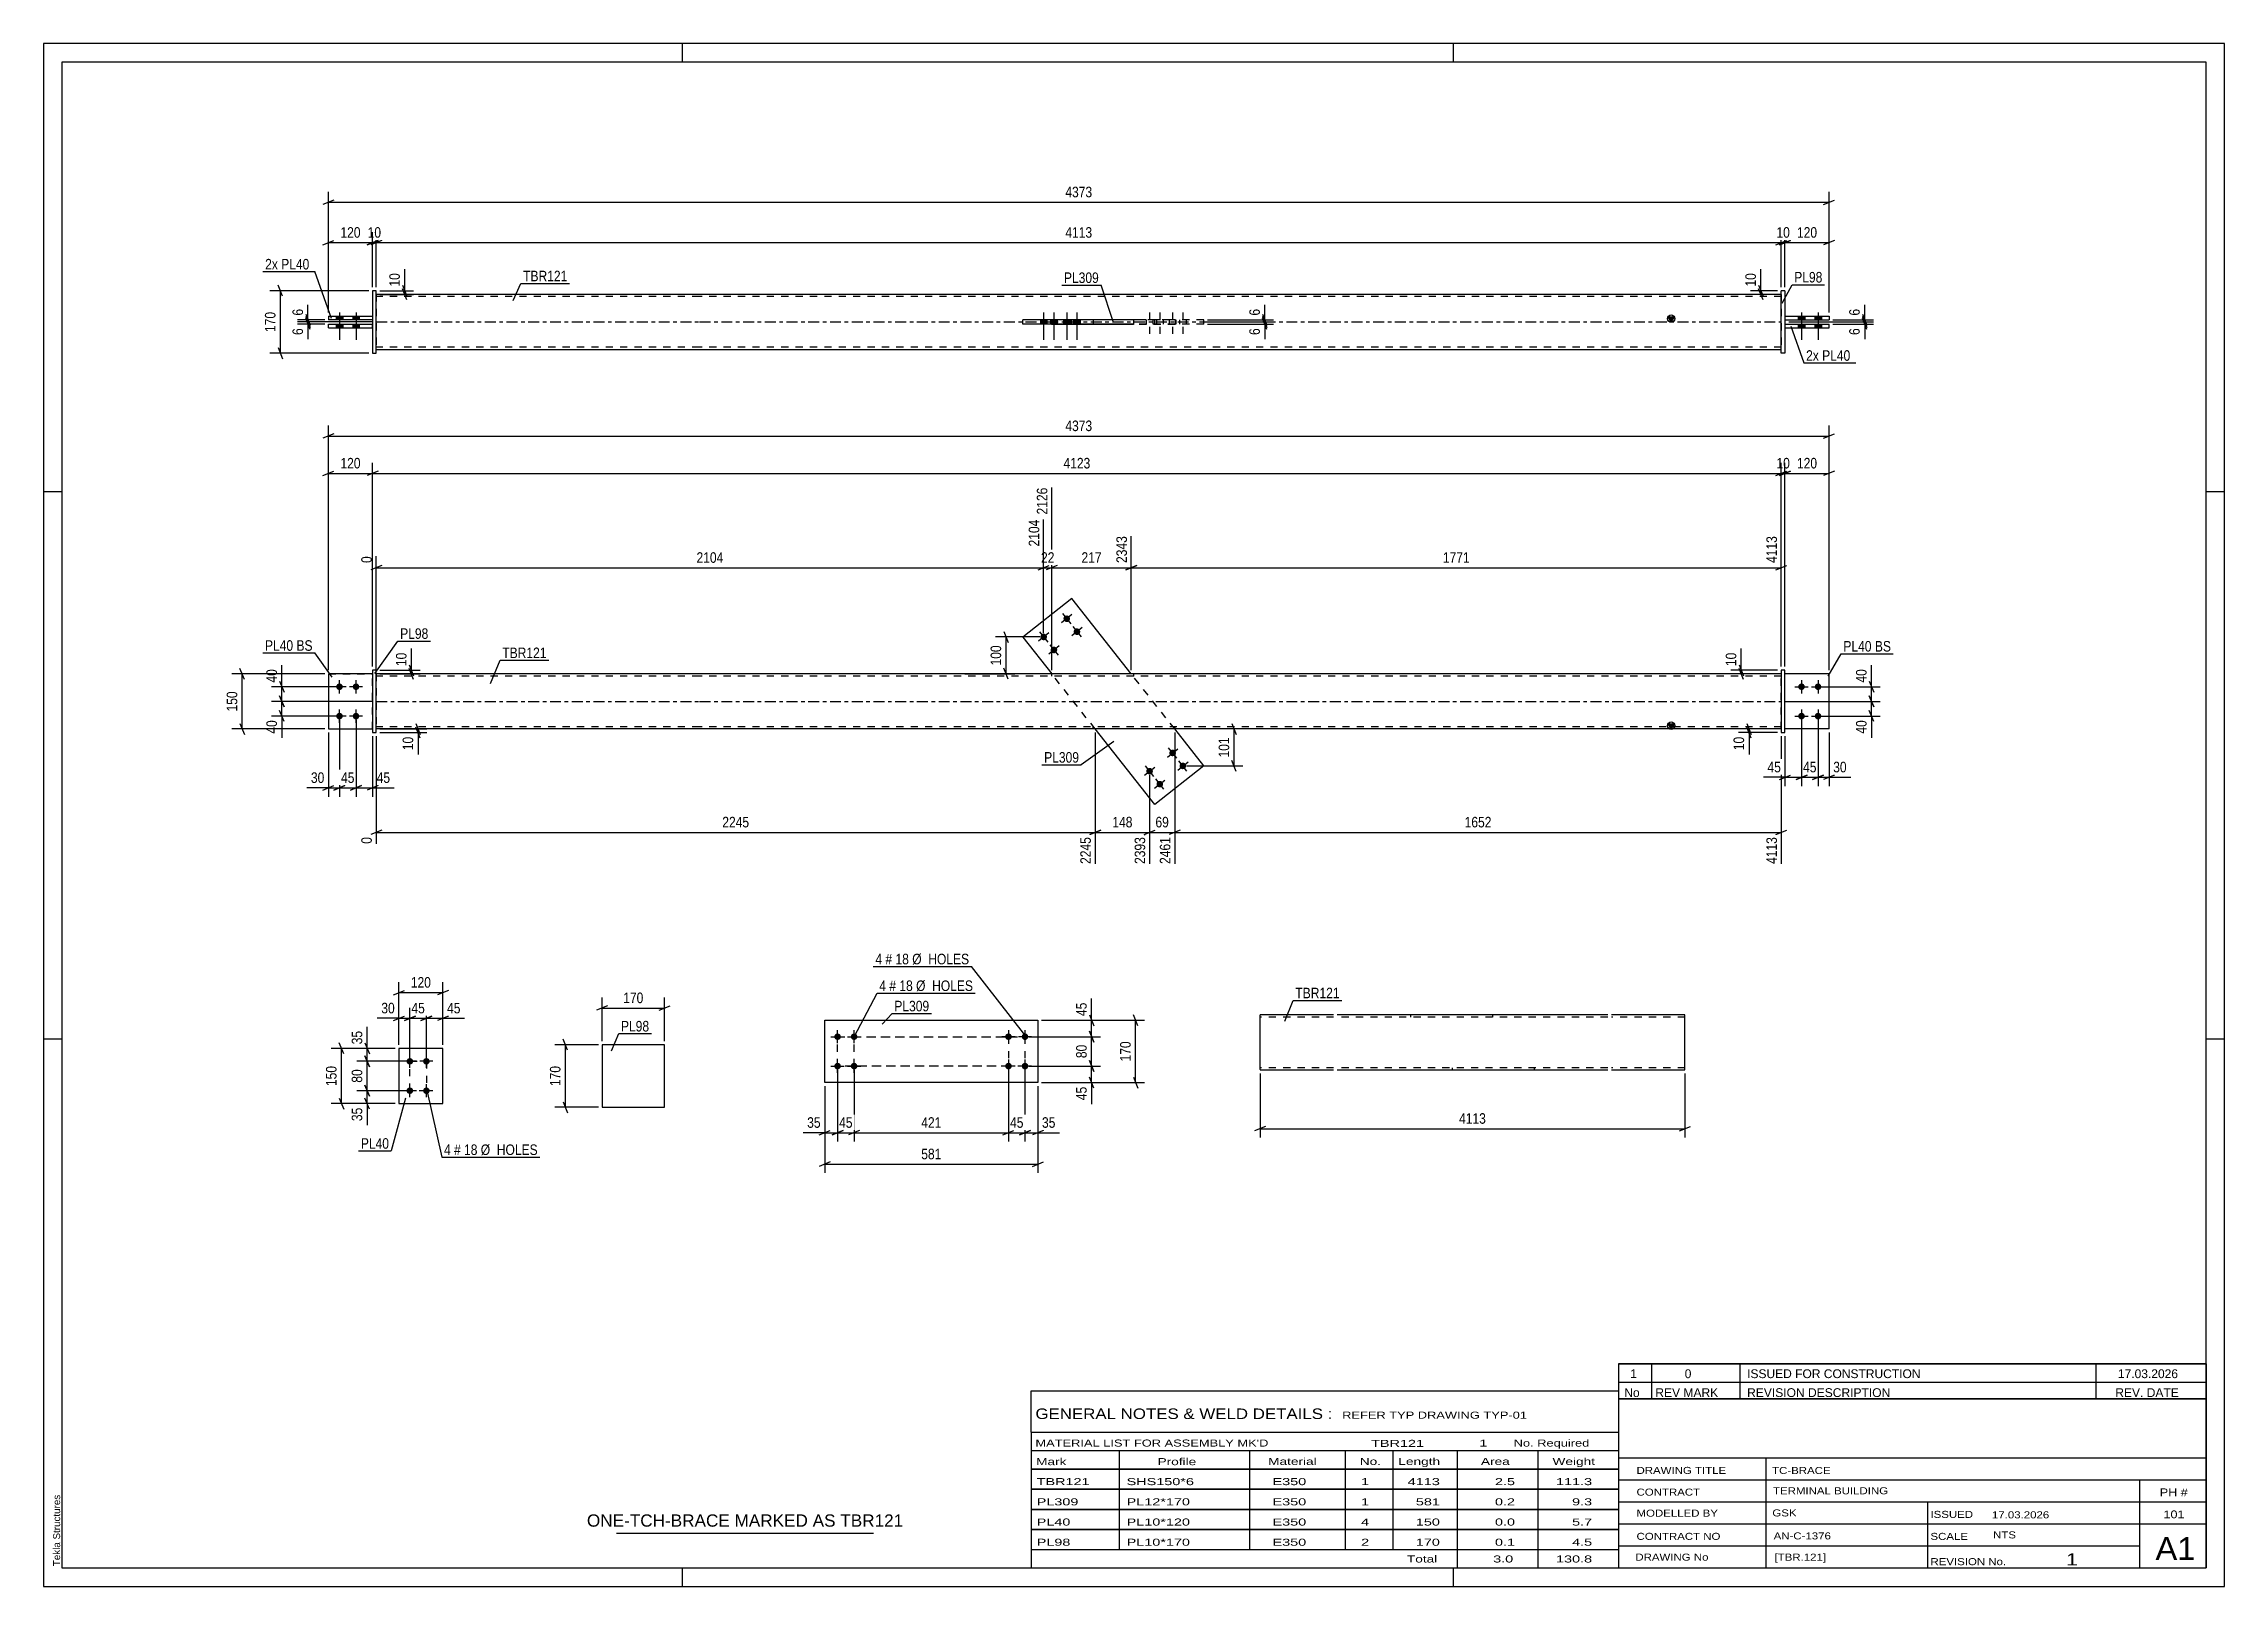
# Paper-space layout 'Layout1' of a CAD drawing. Header units: millimetres. Extents: x 0 to 594, y 0 to 420.
# The model-space entities are those that its viewports show. They can reach past a viewport. Long polylines and large blocks are cut down to what shows.
import ezdxf

# ---------------------------------------------------------------- set-up
doc = ezdxf.new("R2010")
doc.units = ezdxf.units.MM
doc.linetypes.add('DXK_LINE_DOT2', pattern=[3.9198, 1.9599, -1.9599])
doc.linetypes.add('DXK_LINE_DOT3', pattern=[5.9187, 2.979, -0.9799, 0.9799, -0.9799])
doc.layers.add('Viewport layer', color=7, linetype='Continuous', plot=False)
doc.styles.add('Arial', font='ARIAL.TTF', dxfattribs={"height": 0.2})
doc.styles.add('Arial Narrow', font='ARIALN.TTF', dxfattribs={"height": 0.2})

# ---------------------------------------------------------------- blocks, each defined once
blk = doc.blocks.new('Unknown-580871119-1129')
at = {"color": 5, "linetype": 'Continuous'}
for p, q in [((594, 420), (0, 420)), ((0, 420), (0, 0)), ((174, 415), (174, 420)), ((384, 415), (384, 420)), ((594, 0), (594, 420)), ((589, 415), (5, 415)), ((5, 415), (5, 5)), ((589, 5), (589, 415)), ((5, 298), (0, 298)), ((594, 298), (589, 298)), ((5, 149), (0, 149)), ((594, 149), (589, 149)), ((0, 0), (594, 0)), ((5, 5), (589, 5)), ((174, 0), (174, 5)), ((384, 0), (384, 5))]:
    blk.add_line(p, q, dxfattribs=at)
at = {"color": 174, "linetype": 'Continuous', "style": 'Arial'}
blk.add_text('Tekla Structures', height=1.9102, rotation=90, dxfattribs=at).set_placement((4.5, 5.5))
blk = doc.blocks.new('Part-580871119-3512 - 3511')
at = {"color": 2, "linetype": 'Continuous'}
for p, q in [((212.76, 154.14), (270.81, 154.14)), ((212.76, 137.14), (212.76, 154.14)), ((270.81, 154.14), (270.81, 137.14)), ((270.81, 137.14), (212.76, 137.14))]:
    blk.add_line(p, q, dxfattribs=at)
blk = doc.blocks.new('Bolt-580871119-3513 - 3511')
at = {"linetype": 'Continuous'}
for points in [[(262.81, 148.74, -1), (262.81, 150.54, -1)], [(267.31, 148.74, -1), (267.31, 150.54, -1)], [(262.81, 140.74, -1), (262.81, 142.54, -1)], [(267.31, 140.74, -1), (267.31, 142.54, -1)]]:
    blk.add_hatch(color=1, dxfattribs=at).paths.add_polyline_path(points)
at = {"color": 1, "linetype": 'Continuous'}
for p, q in [((264.61, 149.64), (261.01, 149.64)), ((262.81, 151.44), (262.81, 147.84)), ((269.11, 149.64), (265.51, 149.64)), ((267.31, 151.44), (267.31, 147.84)), ((262.81, 143.44), (262.81, 139.84)), ((267.31, 143.44), (267.31, 139.84)), ((264.61, 141.64), (261.01, 141.64)), ((269.11, 141.64), (265.51, 141.64))]:
    blk.add_line(p, q, dxfattribs=at)
blk = doc.blocks.new('Bolt-580871119-3514 - 3511')
at = {"linetype": 'Continuous'}
for points in [[(216.26, 150.54, -1), (216.26, 148.74, -1)], [(220.76, 150.54, -1), (220.76, 148.74, -1)], [(216.26, 142.54, -1), (216.26, 140.74, -1)], [(220.76, 142.54, -1), (220.76, 140.74, -1)]]:
    blk.add_hatch(color=1, dxfattribs=at).paths.add_polyline_path(points)
at = {"color": 1, "linetype": 'Continuous'}
for p, q in [((214.46, 149.64), (218.06, 149.64)), ((216.26, 147.84), (216.26, 151.44)), ((218.96, 149.64), (222.56, 149.64)), ((220.76, 147.84), (220.76, 151.44)), ((216.26, 139.84), (216.26, 143.44)), ((220.76, 139.84), (220.76, 143.44)), ((214.46, 141.64), (218.06, 141.64)), ((218.96, 141.64), (222.56, 141.64))]:
    blk.add_line(p, q, dxfattribs=at)
blk = doc.blocks.new('Part-580871119-2165 - 2159')
at = {"color": 2, "linetype": 'Continuous'}
for p, q in [((96.76, 146.44), (96.76, 131.44)), ((108.76, 146.44), (96.76, 146.44)), ((108.76, 131.44), (108.76, 146.44)), ((96.76, 131.44), (108.76, 131.44))]:
    blk.add_line(p, q, dxfattribs=at)
blk = doc.blocks.new('Bolt-580871119-2198 - 2159')
at = {"linetype": 'Continuous'}
for points in [[(99.76, 142.04, -1), (99.76, 143.84, -1)], [(104.26, 142.04, -1), (104.26, 143.84, -1)], [(99.76, 134.04, -1), (99.76, 135.84, -1)], [(104.26, 134.04, -1), (104.26, 135.84, -1)]]:
    blk.add_hatch(color=1, dxfattribs=at).paths.add_polyline_path(points)
at = {"color": 1, "linetype": 'Continuous'}
for p, q in [((101.56, 142.94), (97.96, 142.94)), ((99.76, 141.14), (99.76, 144.74)), ((106.06, 142.94), (102.46, 142.94)), ((104.26, 141.14), (104.26, 144.74)), ((99.76, 133.14), (99.76, 136.74)), ((104.26, 133.14), (104.26, 136.74)), ((101.56, 134.94), (97.96, 134.94)), ((106.06, 134.94), (102.46, 134.94))]:
    blk.add_line(p, q, dxfattribs=at)
blk = doc.blocks.new('Bolt-580871119-1681 - 1671')
at = {"linetype": 'Continuous'}
for points in [[(80.59, 244.02, -1), (80.59, 245.82, -1)], [(85.09, 244.02, -1), (85.09, 245.82, -1)], [(80.59, 236.02, -1), (80.59, 237.82, -1)], [(85.09, 236.02, -1), (85.09, 237.82, -1)]]:
    blk.add_hatch(color=1, dxfattribs=at).paths.add_polyline_path(points)
at = {"color": 1, "linetype": 'Continuous'}
for p, q in [((82.39, 244.92), (78.79, 244.92)), ((80.59, 243.12), (80.59, 246.72)), ((86.89, 244.92), (83.29, 244.92)), ((85.09, 243.12), (85.09, 246.72)), ((80.59, 235.12), (80.59, 238.72)), ((85.09, 235.12), (85.09, 238.72)), ((82.39, 236.92), (78.79, 236.92)), ((86.89, 236.92), (83.29, 236.92))]:
    blk.add_line(p, q, dxfattribs=at)
blk = doc.blocks.new('Part-580871119-1687 - 1671')
at = {"color": 2, "linetype": 'Continuous'}
for p, q in [((280.03, 268.97), (266.69, 258.43)), ((296.26, 248.42), (280.03, 268.97)), ((266.69, 258.43), (274.6, 248.42)), ((302.67, 212.87), (286.44, 233.42)), ((316.01, 223.4), (308.1, 233.42)), ((316.01, 223.4), (302.67, 212.87))]:
    blk.add_line(p, q, dxfattribs=at)
at = {"color": 7, "linetype": 'DXK_LINE_DOT2'}
for p, q in [((286.44, 233.42), (274.6, 248.42)), ((308.1, 233.42), (296.26, 248.42))]:
    blk.add_line(p, q, dxfattribs=at)
blk = doc.blocks.new('Bolt-580871119-1679 - 1671')
at = {"linetype": 'Continuous'}
for points in [[(306.81, 226.34, -1), (308.23, 227.45, -1)], [(300.53, 221.38, -1), (301.95, 222.49, -1)], [(309.6, 222.8, -1), (311.01, 223.92, -1)], [(303.32, 217.85, -1), (304.74, 218.96, -1)]]:
    blk.add_hatch(color=1, dxfattribs=at).paths.add_polyline_path(points)
at = {"color": 1, "linetype": 'Continuous'}
for p, q in [((306.11, 225.78), (308.93, 228.01)), ((308.63, 225.48), (306.4, 228.31)), ((299.83, 220.82), (302.65, 223.05)), ((302.36, 220.52), (300.13, 223.35)), ((305.14, 216.99), (302.91, 219.82)), ((308.9, 222.25), (311.72, 224.48)), ((311.42, 221.95), (309.19, 224.77)), ((302.62, 217.29), (305.44, 219.52))]:
    blk.add_line(p, q, dxfattribs=at)
blk = doc.blocks.new('Bolt-580871119-1680 - 1671')
at = {"linetype": 'Continuous'}
for points in [[(279.38, 263.99, -1), (277.97, 262.87, -1)], [(273.1, 259.03, -1), (271.69, 257.91, -1)], [(275.89, 255.5, -1), (274.48, 254.38, -1)], [(282.17, 260.46, -1), (280.75, 259.34, -1)]]:
    blk.add_hatch(color=1, dxfattribs=at).paths.add_polyline_path(points)
at = {"color": 1, "linetype": 'Continuous'}
for p, q in [((280.08, 264.55), (277.26, 262.31)), ((277.56, 264.84), (279.79, 262.02)), ((273.81, 259.59), (270.98, 257.36)), ((271.28, 259.89), (273.51, 257.06)), ((276.59, 256.06), (273.77, 253.83)), ((274.07, 256.35), (276.3, 253.53)), ((282.87, 261.01), (280.05, 258.78)), ((280.34, 261.31), (282.58, 258.49))]:
    blk.add_line(p, q, dxfattribs=at)
blk = doc.blocks.new('Bolt-580871119-1682 - 1671')
at = {"linetype": 'Continuous'}
for points in [[(478.82, 245.82, -1), (478.82, 244.02, -1)], [(483.32, 245.82, -1), (483.32, 244.02, -1)], [(478.82, 237.82, -1), (478.82, 236.02, -1)], [(483.32, 237.82, -1), (483.32, 236.02, -1)]]:
    blk.add_hatch(color=1, dxfattribs=at).paths.add_polyline_path(points)
at = {"color": 1, "linetype": 'Continuous'}
for p, q in [((477.02, 244.92), (480.62, 244.92)), ((478.82, 246.72), (478.82, 243.12)), ((481.52, 244.92), (485.12, 244.92)), ((483.32, 246.72), (483.32, 243.12)), ((478.82, 238.72), (478.82, 235.12)), ((483.32, 238.72), (483.32, 235.12)), ((477.02, 236.92), (480.62, 236.92)), ((481.52, 236.92), (485.12, 236.92))]:
    blk.add_line(p, q, dxfattribs=at)
blk = doc.blocks.new('Part-580871119-1692 - 1671')
at = {"color": 2, "linetype": 'Continuous'}
for p, q in [((90.59, 249.42), (89.59, 249.42)), ((89.59, 249.42), (89.59, 232.42)), ((90.59, 232.42), (90.59, 249.42)), ((89.59, 232.42), (90.59, 232.42))]:
    blk.add_line(p, q, dxfattribs=at)
blk = doc.blocks.new('Part-580871119-1697 - 1671')
at = {"color": 7, "linetype": 'DXK_LINE_DOT2'}
for p, q in [((77.59, 248.42), (77.59, 233.42)), ((77.59, 248.42), (89.59, 248.42)), ((89.59, 248.42), (89.59, 233.42)), ((77.59, 233.42), (89.59, 233.42))]:
    blk.add_line(p, q, dxfattribs=at)
blk = doc.blocks.new('Part-580871119-1702 - 1671')
at = {"color": 2, "linetype": 'Continuous'}
for p, q in [((77.59, 248.42), (77.59, 233.42)), ((89.59, 248.42), (77.59, 248.42)), ((77.59, 233.42), (89.59, 233.42))]:
    blk.add_line(p, q, dxfattribs=at)
at = {"color": 7, "linetype": 'DXK_LINE_DOT2'}
blk.add_line((89.59, 233.42), (89.59, 248.42), dxfattribs=at)
blk = doc.blocks.new('Part-580871119-1703 - 1671')
at = {"color": 2, "linetype": 'Continuous'}
for p, q in [((474.32, 249.42), (473.32, 249.42)), ((473.32, 249.42), (473.32, 232.42)), ((474.32, 232.42), (474.32, 249.42)), ((473.32, 232.42), (474.32, 232.42))]:
    blk.add_line(p, q, dxfattribs=at)
blk = doc.blocks.new('Part-580871119-1708 - 1671')
at = {"color": 7, "linetype": 'DXK_LINE_DOT2'}
for p, q in [((486.32, 248.42), (474.32, 248.42)), ((474.32, 233.42), (474.32, 248.42)), ((486.32, 233.42), (486.32, 248.42)), ((486.32, 233.42), (474.32, 233.42))]:
    blk.add_line(p, q, dxfattribs=at)
blk = doc.blocks.new('Part-580871119-1713 - 1671')
at = {"color": 2, "linetype": 'Continuous'}
for p, q in [((486.32, 248.42), (474.32, 248.42)), ((486.32, 233.42), (486.32, 248.42)), ((486.32, 233.42), (474.32, 233.42))]:
    blk.add_line(p, q, dxfattribs=at)
at = {"color": 7, "linetype": 'DXK_LINE_DOT2'}
blk.add_line((474.32, 233.42), (474.32, 248.42), dxfattribs=at)
blk = doc.blocks.new('Part-580871119-1718 - 1671')
at = {"linetype": 'Continuous'}
blk.add_hatch(color=2, dxfattribs=at).paths.add_polyline_path([(443.32, 233.42), (442.52, 234.82), (444.12, 234.82)])
at = {"color": 2, "linetype": 'Continuous'}
for p, q in [((178.59, 248.42), (90.59, 248.42)), ((473.32, 248.42), (178.69, 248.42)), ((178.59, 233.42), (90.59, 233.42)), ((473.32, 233.42), (178.69, 233.42)), ((443.32, 233.42), (442.52, 234.82)), ((442.52, 234.82), (444.12, 234.82)), ((444.12, 234.82), (443.32, 233.42))]:
    blk.add_line(p, q, dxfattribs=at)
at = {"color": 7, "linetype": 'DXK_LINE_DOT2'}
for p, q in [((90.59, 248.42), (90.59, 233.42)), ((178.59, 247.82), (90.59, 247.82)), ((473.32, 247.82), (178.69, 247.82)), ((274.5, 248.42), (274.5, 247.82)), ((296.83, 248.42), (296.83, 247.82)), ((473.32, 233.42), (473.32, 248.42)), ((178.59, 234.02), (90.59, 234.02)), ((473.32, 234.02), (178.69, 234.02)), ((285.87, 233.42), (285.87, 234.02)), ((308.2, 233.42), (308.2, 234.02))]:
    blk.add_line(p, q, dxfattribs=at)
at = {"color": 7, "linetype": 'DXK_LINE_DOT3'}
for p, q in [((90.59, 240.92), (178.59, 240.92)), ((178.69, 240.92), (473.32, 240.92))]:
    blk.add_line(p, q, dxfattribs=at)
at = {"color": 2, "linetype": 'Continuous'}
blk.add_circle((443.32, 234.32), 1, dxfattribs=at)
blk = doc.blocks.new('Part-580871119-1455 - 1366')
at = {"linetype": 'Continuous'}
blk.add_hatch(color=2, dxfattribs=at).paths.add_polyline_path([(443.32, 344.23), (442.52, 345.63), (444.12, 345.63)])
at = {"color": 2, "linetype": 'Continuous'}
for p, q in [((178.59, 351.73), (90.59, 351.73)), ((473.32, 351.73), (178.69, 351.73)), ((274.5, 344.83), (274.5, 344.93)), ((274.5, 344.93), (296.83, 344.93)), ((285.87, 344.93), (285.87, 344.83)), ((296.83, 344.93), (296.83, 343.53)), ((443.32, 344.23), (442.52, 345.63)), ((442.52, 345.63), (444.12, 345.63)), ((444.12, 345.63), (443.32, 344.23)), ((274.5, 343.53), (274.5, 343.63)), ((296.83, 343.53), (274.5, 343.53)), ((285.87, 343.53), (285.87, 343.63)), ((90.59, 336.73), (178.59, 336.73)), ((178.69, 336.73), (473.32, 336.73))]:
    blk.add_line(p, q, dxfattribs=at)
at = {"color": 7, "linetype": 'DXK_LINE_DOT2'}
for p, q in [((90.59, 351.73), (90.59, 336.73)), ((178.59, 351.13), (90.59, 351.13)), ((473.32, 351.13), (178.69, 351.13)), ((473.32, 351.73), (473.32, 336.73)), ((274.5, 343.53), (274.5, 344.83)), ((285.87, 344.83), (285.87, 343.53)), ((296.83, 344.93), (308.2, 344.93)), ((308.2, 344.93), (308.2, 343.53)), ((308.2, 343.53), (296.83, 343.53)), ((178.59, 337.33), (90.59, 337.33)), ((473.32, 337.33), (178.69, 337.33))]:
    blk.add_line(p, q, dxfattribs=at)
at = {"color": 7, "linetype": 'DXK_LINE_DOT3'}
for p, q in [((90.59, 344.23), (178.59, 344.23)), ((178.69, 344.23), (473.32, 344.23))]:
    blk.add_line(p, q, dxfattribs=at)
at = {"color": 2, "linetype": 'Continuous'}
blk.add_circle((443.32, 345.13), 1, dxfattribs=at)
blk = doc.blocks.new('Part-580871119-1417 - 1366')
at = {"color": 2, "linetype": 'Continuous'}
for p, q in [((77.59, 342.63), (77.59, 343.63)), ((77.59, 343.63), (89.59, 343.63)), ((77.59, 342.63), (89.59, 342.63))]:
    blk.add_line(p, q, dxfattribs=at)
at = {"color": 7, "linetype": 'DXK_LINE_DOT2'}
blk.add_line((89.59, 342.63), (89.59, 343.63), dxfattribs=at)
blk = doc.blocks.new('Bolt-580871119-1369 - 1366')
at = {"linetype": 'Continuous'}
for points in [[(479.72, 345.83), (477.92, 345.83), (477.92, 344.83), (479.72, 344.83)], [(479.72, 345.83), (477.92, 345.83), (477.92, 344.83), (479.72, 344.83)], [(484.22, 345.83), (482.42, 345.83), (482.42, 344.83), (484.22, 344.83)], [(484.22, 345.83), (482.42, 345.83), (482.42, 344.83), (484.22, 344.83)], [(479.72, 343.63), (477.92, 343.63), (477.92, 342.63), (479.72, 342.63)], [(479.72, 343.63), (477.92, 343.63), (477.92, 342.63), (479.72, 342.63)], [(484.22, 343.63), (482.42, 343.63), (482.42, 342.63), (484.22, 342.63)], [(484.22, 343.63), (482.42, 343.63), (482.42, 342.63), (484.22, 342.63)]]:
    blk.add_hatch(color=1, dxfattribs=at).paths.add_polyline_path(points)
at = {"color": 1, "linetype": 'Continuous'}
for p, q in [((477.92, 345.83), (477.92, 344.83)), ((477.92, 345.83), (477.92, 344.83)), ((478.82, 346.83), (478.82, 339.33)), ((478.82, 346.83), (478.82, 339.33)), ((479.72, 345.83), (479.72, 344.83)), ((479.72, 345.83), (479.72, 344.83)), ((482.42, 345.83), (482.42, 344.83)), ((482.42, 345.83), (482.42, 344.83)), ((483.32, 346.83), (483.32, 339.33)), ((483.32, 346.83), (483.32, 339.33)), ((484.22, 345.83), (484.22, 344.83)), ((484.22, 345.83), (484.22, 344.83)), ((477.92, 343.63), (477.92, 342.63)), ((477.92, 343.63), (477.92, 342.63)), ((479.72, 343.63), (479.72, 342.63)), ((479.72, 343.63), (479.72, 342.63)), ((482.42, 343.63), (482.42, 342.63)), ((482.42, 343.63), (482.42, 342.63)), ((484.22, 343.63), (484.22, 342.63)), ((484.22, 343.63), (484.22, 342.63))]:
    blk.add_line(p, q, dxfattribs=at)
blk = doc.blocks.new('Bolt-580871119-1434 - 1366')
at = {"color": 1, "linetype": 'DXK_LINE_DOT2'}
for p, q in [((300.34, 344.83), (300.34, 343.63)), ((301.24, 346.83), (301.24, 339.33)), ((302.14, 344.83), (302.14, 343.63)), ((303.13, 344.83), (303.13, 343.63)), ((304.03, 346.83), (304.03, 339.33)), ((304.93, 344.83), (304.93, 343.63)), ((306.62, 344.83), (306.62, 343.63)), ((307.52, 346.83), (307.52, 339.33)), ((308.42, 344.83), (308.42, 343.63)), ((309.41, 344.83), (309.41, 343.63)), ((310.31, 346.83), (310.31, 339.33)), ((311.21, 344.83), (311.21, 343.63))]:
    blk.add_line(p, q, dxfattribs=at)
blk = doc.blocks.new('Bolt-580871119-1370 - 1366')
at = {"linetype": 'Continuous'}
for points in [[(79.69, 344.83), (81.49, 344.83), (81.49, 345.83), (79.69, 345.83)], [(79.69, 344.83), (81.49, 344.83), (81.49, 345.83), (79.69, 345.83)], [(84.19, 344.83), (85.99, 344.83), (85.99, 345.83), (84.19, 345.83)], [(84.19, 344.83), (85.99, 344.83), (85.99, 345.83), (84.19, 345.83)], [(79.69, 342.63), (81.49, 342.63), (81.49, 343.63), (79.69, 343.63)], [(79.69, 342.63), (81.49, 342.63), (81.49, 343.63), (79.69, 343.63)], [(84.19, 342.63), (85.99, 342.63), (85.99, 343.63), (84.19, 343.63)], [(84.19, 342.63), (85.99, 342.63), (85.99, 343.63), (84.19, 343.63)]]:
    blk.add_hatch(color=1, dxfattribs=at).paths.add_polyline_path(points)
at = {"color": 1, "linetype": 'Continuous'}
for p, q in [((79.69, 345.83), (79.69, 344.83)), ((79.69, 345.83), (79.69, 344.83)), ((80.59, 346.83), (80.59, 339.33)), ((80.59, 346.83), (80.59, 339.33)), ((81.49, 345.83), (81.49, 344.83)), ((81.49, 345.83), (81.49, 344.83)), ((84.19, 345.83), (84.19, 344.83)), ((84.19, 345.83), (84.19, 344.83)), ((85.09, 346.83), (85.09, 339.33)), ((85.09, 346.83), (85.09, 339.33)), ((85.99, 345.83), (85.99, 344.83)), ((85.99, 345.83), (85.99, 344.83)), ((79.69, 343.63), (79.69, 342.63)), ((79.69, 343.63), (79.69, 342.63)), ((81.49, 343.63), (81.49, 342.63)), ((81.49, 343.63), (81.49, 342.63)), ((84.19, 343.63), (84.19, 342.63)), ((84.19, 343.63), (84.19, 342.63)), ((85.99, 343.63), (85.99, 342.63)), ((85.99, 343.63), (85.99, 342.63))]:
    blk.add_line(p, q, dxfattribs=at)
blk = doc.blocks.new('Part-580871119-1412 - 1366')
at = {"color": 2, "linetype": 'Continuous'}
for p, q in [((77.59, 345.83), (77.59, 344.83)), ((77.59, 345.83), (89.59, 345.83)), ((89.59, 344.83), (77.59, 344.83))]:
    blk.add_line(p, q, dxfattribs=at)
at = {"color": 7, "linetype": 'DXK_LINE_DOT2'}
blk.add_line((89.59, 345.83), (89.59, 344.83), dxfattribs=at)
blk = doc.blocks.new('Part-580871119-1460 - 1366')
at = {"color": 2, "linetype": 'Continuous'}
for p, q in [((474.32, 343.63), (486.32, 343.63)), ((474.32, 342.63), (486.32, 342.63)), ((486.32, 342.63), (486.32, 343.63))]:
    blk.add_line(p, q, dxfattribs=at)
at = {"color": 7, "linetype": 'DXK_LINE_DOT2'}
blk.add_line((474.32, 343.63), (474.32, 342.63), dxfattribs=at)
blk = doc.blocks.new('Part-580871119-1396 - 1366')
at = {"color": 2, "linetype": 'Continuous'}
for p, q in [((266.69, 343.63), (266.69, 344.83)), ((296.83, 344.83), (266.69, 344.83)), ((280.03, 343.63), (280.03, 344.83)), ((296.83, 343.63), (266.69, 343.63))]:
    blk.add_line(p, q, dxfattribs=at)
at = {"color": 7, "linetype": 'DXK_LINE_DOT2'}
for p, q in [((316.01, 344.83), (296.83, 344.83)), ((302.67, 343.63), (302.67, 344.83)), ((316.01, 343.63), (316.01, 344.83)), ((316.01, 343.63), (296.83, 343.63))]:
    blk.add_line(p, q, dxfattribs=at)
blk = doc.blocks.new('Part-580871119-1397 - 1366')
at = {"color": 2, "linetype": 'Continuous'}
for p, q in [((90.59, 352.73), (89.59, 352.73)), ((89.59, 352.73), (89.59, 335.73)), ((90.59, 335.73), (90.59, 352.73)), ((89.59, 335.73), (90.59, 335.73))]:
    blk.add_line(p, q, dxfattribs=at)
blk = doc.blocks.new('Part-580871119-1432 - 1366')
at = {"color": 2, "linetype": 'Continuous'}
for p, q in [((474.32, 352.73), (473.32, 352.73)), ((473.32, 335.73), (473.32, 352.73)), ((474.32, 352.73), (474.32, 335.73)), ((474.32, 335.73), (473.32, 335.73))]:
    blk.add_line(p, q, dxfattribs=at)
blk = doc.blocks.new('Bolt-580871119-1435 - 1366')
at = {"linetype": 'Continuous'}
for points in [[(273.29, 344.83), (271.49, 344.83), (271.49, 343.63), (273.29, 343.63)], [(276.08, 344.83), (274.28, 344.83), (274.28, 343.63), (276.08, 343.63)], [(279.57, 344.83), (277.77, 344.83), (277.77, 343.63), (279.57, 343.63)], [(282.36, 344.83), (280.56, 344.83), (280.56, 343.63), (282.36, 343.63)]]:
    blk.add_hatch(color=1, dxfattribs=at).paths.add_polyline_path(points)
at = {"color": 1, "linetype": 'Continuous'}
for p, q in [((271.49, 344.83), (271.49, 343.63)), ((272.39, 346.83), (272.39, 339.33)), ((273.29, 344.83), (273.29, 343.63)), ((274.28, 344.83), (274.28, 343.63)), ((275.18, 346.83), (275.18, 339.33)), ((276.08, 344.83), (276.08, 343.63)), ((277.77, 344.83), (277.77, 343.63)), ((278.67, 346.83), (278.67, 339.33)), ((279.57, 344.83), (279.57, 343.63)), ((280.56, 344.83), (280.56, 343.63)), ((281.46, 346.83), (281.46, 339.33)), ((282.36, 344.83), (282.36, 343.63))]:
    blk.add_line(p, q, dxfattribs=at)
blk = doc.blocks.new('Part-580871119-1465 - 1366')
at = {"color": 2, "linetype": 'Continuous'}
for p, q in [((474.32, 345.83), (486.32, 345.83)), ((474.32, 344.83), (486.32, 344.83)), ((486.32, 345.83), (486.32, 344.83))]:
    blk.add_line(p, q, dxfattribs=at)
at = {"color": 7, "linetype": 'DXK_LINE_DOT2'}
blk.add_line((474.32, 345.83), (474.32, 344.83), dxfattribs=at)
blk = doc.blocks.new('Part-580871119-2402 - 2396')
at = {"color": 2, "linetype": 'Continuous'}
for p, q in [((169.13, 147.44), (152.13, 147.44)), ((152.13, 147.44), (152.13, 130.44)), ((169.13, 130.44), (169.13, 147.44)), ((152.13, 130.44), (169.13, 130.44))]:
    blk.add_line(p, q, dxfattribs=at)
blk = doc.blocks.new('Part-580871119-2435 - 2427')
at = {"color": 2, "linetype": 'Continuous'}
for p, q in [((351.35, 155.6), (331.35, 155.6)), ((331.35, 140.7), (331.35, 155.6)), ((426.05, 155.6), (352.35, 155.6)), ((447.05, 155.6), (427.05, 155.6)), ((447.05, 140.6), (447.05, 155.6)), ((331.35, 140.7), (331.35, 140.6)), ((331.35, 140.6), (351.35, 140.6)), ((352.35, 140.6), (426.05, 140.6)), ((427.05, 140.6), (447.05, 140.6))]:
    blk.add_line(p, q, dxfattribs=at)
at = {"color": 7, "linetype": 'DXK_LINE_DOT2'}
for p, q in [((351.35, 155), (331.35, 155)), ((426.05, 155), (352.35, 155)), ((372.35, 155.6), (372.35, 155)), ((394.68, 155.6), (394.68, 155)), ((447.05, 155), (427.05, 155)), ((331.35, 141.2), (331.35, 141.25)), ((351.35, 141.2), (331.35, 141.2)), ((426.05, 141.2), (352.35, 141.2)), ((383.72, 140.6), (383.72, 141.2)), ((406.05, 140.6), (406.05, 141.2)), ((447.05, 141.2), (427.05, 141.2)), ((447.05, 141.2), (447.05, 141.25))]:
    blk.add_line(p, q, dxfattribs=at)
blk = doc.blocks.new('Rectangle-580871119-3691 - 3511')
at = {"color": 1, "linetype": 'DXK_LINE_DOT2'}
blk.add_lwpolyline([(216.26, 149.64), (267.31, 149.64), (267.31, 141.64), (216.26, 141.64), (216.26, 149.64)], close=True, dxfattribs=at)
blk = doc.blocks.new('Rectangle-580871119-2382 - 2159')
at = {"color": 1, "linetype": 'DXK_LINE_DOT2'}
blk.add_lwpolyline([(99.76, 142.94), (104.26, 142.94), (104.26, 134.94), (99.76, 134.94), (99.76, 142.94)], close=True, dxfattribs=at)
blk = doc.blocks.new('Rectangle-580871119-3701 - 3511')
at = {"color": 1, "linetype": 'DXK_LINE_DOT2'}
blk.add_lwpolyline([(220.76, 149.64), (262.81, 149.64), (262.81, 141.64), (220.76, 141.64), (220.76, 149.64)], close=True, dxfattribs=at)
blk = doc.blocks.new('StraightDimension-580871119-3518 - 3511')
at = {"color": 7, "linetype": 'Continuous'}
for p, q in [((267.31, 140.64), (267.31, 121.1)), ((270.81, 136.14), (270.81, 121.1)), ((265.81, 122.9), (268.81, 124.1)), ((267.31, 123.5), (270.81, 123.5)), ((272.31, 124.1), (269.31, 122.9))]:
    blk.add_line(p, q, dxfattribs=at)
at = {"color": 0}
blk.add_wipeout([(276.2, 124.25), (276.2, 128.45), (271.34, 128.45), (271.34, 124.25)], dxfattribs=at)
at = {"color": 7, "linetype": 'Continuous'}
blk.add_line((270.81, 123.5), (276.72, 123.5), dxfattribs=at)
blk.add_line((270.81, 123.5), (276.72, 123.5), dxfattribs=at)
at = {"color": 3, "style": 'Arial Narrow'}
blk.add_text('35', height=2.863, dxfattribs=at).set_placement((271.94, 124.85))
blk = doc.blocks.new('StraightDimension-580871119-3519 - 3511')
at = {"color": 7, "linetype": 'Continuous'}
for p, q in [((262.81, 140.64), (262.81, 121.1)), ((267.31, 140.64), (267.31, 121.1)), ((261.31, 122.9), (264.31, 124.1)), ((262.81, 123.5), (267.31, 123.5)), ((268.81, 124.1), (265.81, 122.9))]:
    blk.add_line(p, q, dxfattribs=at)
at = {"color": 0}
blk.add_wipeout([(267.49, 124.25), (267.49, 128.45), (262.64, 128.45), (262.64, 124.25)], dxfattribs=at)
at = {"color": 3, "style": 'Arial Narrow'}
blk.add_text('45', height=2.863, dxfattribs=at).set_placement((263.24, 124.85))
blk = doc.blocks.new('StraightDimension-580871119-3665 - 3511')
at = {"color": 7, "linetype": 'Continuous'}
for p, q in [((284.86, 143.14), (286.06, 140.14)), ((268.31, 141.64), (287.86, 141.64)), ((271.81, 137.14), (287.86, 137.14)), ((286.06, 135.64), (284.86, 138.64)), ((285.46, 137.14), (285.46, 141.64))]:
    blk.add_line(p, q, dxfattribs=at)
at = {"color": 0}
blk.add_wipeout([(284.71, 136.62), (280.51, 136.62), (280.51, 131.76), (284.71, 131.76)], dxfattribs=at)
at = {"color": 7, "linetype": 'Continuous'}
blk.add_line((285.46, 137.14), (285.46, 131.24), dxfattribs=at)
blk.add_line((285.46, 137.14), (285.46, 131.24), dxfattribs=at)
at = {"color": 3, "style": 'Arial Narrow'}
blk.add_text('45', height=2.863, rotation=90.00021, dxfattribs=at).set_placement((284.11, 132.36))
blk = doc.blocks.new('StraightDimension-580871119-3520 - 3511')
at = {"color": 7, "linetype": 'Continuous'}
for p, q in [((220.76, 140.64), (220.76, 121.1)), ((262.81, 140.64), (262.81, 121.1)), ((222.26, 124.1), (219.26, 122.9)), ((220.76, 123.5), (262.81, 123.5)), ((261.31, 122.9), (264.31, 124.1))]:
    blk.add_line(p, q, dxfattribs=at)
at = {"color": 0}
blk.add_wipeout([(245.13, 124.25), (245.13, 128.45), (238.45, 128.45), (238.45, 124.25)], dxfattribs=at)
at = {"color": 3, "style": 'Arial Narrow'}
blk.add_text('421', height=2.863, dxfattribs=at).set_placement((239.05, 124.85))
blk = doc.blocks.new('StraightDimension-580871119-3521 - 3511')
at = {"color": 7, "linetype": 'Continuous'}
for p, q in [((216.26, 140.64), (216.26, 121.1)), ((220.76, 140.64), (220.76, 121.1)), ((214.76, 122.9), (217.76, 124.1)), ((216.26, 123.5), (220.76, 123.5)), ((222.26, 124.1), (219.26, 122.9))]:
    blk.add_line(p, q, dxfattribs=at)
at = {"color": 0}
blk.add_wipeout([(220.94, 124.25), (220.94, 128.45), (216.08, 128.45), (216.08, 124.25)], dxfattribs=at)
at = {"color": 3, "style": 'Arial Narrow'}
blk.add_text('45', height=2.863, dxfattribs=at).set_placement((216.68, 124.85))
blk = doc.blocks.new('StraightDimension-580871119-3522 - 3511')
at = {"color": 7, "linetype": 'Continuous'}
for p, q in [((216.26, 140.64), (216.26, 121.1)), ((212.76, 136.14), (212.76, 121.1)), ((211.26, 122.9), (214.26, 124.1)), ((212.76, 123.5), (216.26, 123.5)), ((217.76, 124.1), (214.76, 122.9))]:
    blk.add_line(p, q, dxfattribs=at)
at = {"color": 0}
blk.add_wipeout([(212.24, 124.25), (212.24, 128.45), (207.38, 128.45), (207.38, 124.25)], dxfattribs=at)
at = {"color": 7, "linetype": 'Continuous'}
blk.add_line((212.76, 123.5), (206.86, 123.5), dxfattribs=at)
blk.add_line((212.76, 123.5), (206.86, 123.5), dxfattribs=at)
at = {"color": 3, "style": 'Arial Narrow'}
blk.add_text('35', height=2.863, dxfattribs=at).set_placement((207.98, 124.85))
blk = doc.blocks.new('StraightDimension-580871119-3538 - 3511')
at = {"color": 7, "linetype": 'Continuous'}
for p, q in [((212.76, 136.14), (212.76, 112.54)), ((270.81, 136.14), (270.81, 112.54)), ((214.26, 115.54), (211.26, 114.34)), ((212.76, 114.94), (270.81, 114.94)), ((269.31, 114.34), (272.31, 115.54))]:
    blk.add_line(p, q, dxfattribs=at)
at = {"color": 0}
blk.add_wipeout([(245.13, 115.69), (245.13, 119.89), (238.45, 119.89), (238.45, 115.69)], dxfattribs=at)
at = {"color": 3, "style": 'Arial Narrow'}
blk.add_text('581', height=2.863, dxfattribs=at).set_placement((239.05, 116.29))
blk = doc.blocks.new('StraightDimension-580871119-3558 - 3511')
at = {"color": 7, "linetype": 'Continuous'}
for p, q in [((298.04, 152.64), (296.84, 155.64)), ((271.81, 154.14), (299.84, 154.14)), ((297.44, 137.14), (297.44, 154.14)), ((271.81, 137.14), (299.84, 137.14)), ((296.84, 138.64), (298.04, 135.64))]:
    blk.add_line(p, q, dxfattribs=at)
at = {"color": 0}
blk.add_wipeout([(296.69, 148.98), (292.49, 148.98), (292.49, 142.3), (296.69, 142.3)], dxfattribs=at)
at = {"color": 3, "style": 'Arial Narrow'}
blk.add_text('170', height=2.863, rotation=90.00021, dxfattribs=at).set_placement((296.09, 142.9))
blk = doc.blocks.new('StraightDimension-580871119-3663 - 3511')
at = {"color": 7, "linetype": 'Continuous'}
for p, q in [((284.86, 155.64), (286.06, 152.64)), ((268.31, 149.64), (287.86, 149.64)), ((271.81, 154.14), (287.86, 154.14)), ((286.06, 148.14), (284.86, 151.14)), ((285.46, 149.64), (285.46, 154.14))]:
    blk.add_line(p, q, dxfattribs=at)
at = {"color": 0}
blk.add_wipeout([(284.71, 159.52), (280.51, 159.52), (280.51, 154.67), (284.71, 154.67)], dxfattribs=at)
at = {"color": 7, "linetype": 'Continuous'}
blk.add_line((285.46, 154.14), (285.46, 160.05), dxfattribs=at)
blk.add_line((285.46, 154.14), (285.46, 160.05), dxfattribs=at)
at = {"color": 3, "style": 'Arial Narrow'}
blk.add_text('45', height=2.863, rotation=90.00021, dxfattribs=at).set_placement((284.11, 155.27))
blk = doc.blocks.new('StraightDimension-580871119-3664 - 3511')
at = {"color": 7, "linetype": 'Continuous'}
for p, q in [((268.31, 149.64), (287.86, 149.64)), ((284.86, 151.14), (286.06, 148.14)), ((285.46, 141.64), (285.46, 149.64)), ((286.06, 140.14), (284.86, 143.14)), ((268.31, 141.64), (287.86, 141.64))]:
    blk.add_line(p, q, dxfattribs=at)
at = {"color": 0}
blk.add_wipeout([(284.71, 148.07), (280.51, 148.07), (280.51, 143.21), (284.71, 143.21)], dxfattribs=at)
at = {"color": 3, "style": 'Arial Narrow'}
blk.add_text('80', height=2.863, rotation=90.00021, dxfattribs=at).set_placement((284.11, 143.81))
blk = doc.blocks.new('StraightDimension-580871119-2275 - 2159')
at = {"color": 7, "linetype": 'Continuous'}
for p, q in [((95.76, 146.44), (85.28, 146.44)), ((98.76, 142.94), (85.28, 142.94)), ((87.53, 147.94), (88.73, 144.94)), ((88.73, 141.44), (87.53, 144.44)), ((88.13, 142.94), (88.13, 146.44))]:
    blk.add_line(p, q, dxfattribs=at)
at = {"color": 0}
blk.add_wipeout([(87.38, 151.83), (83.18, 151.83), (83.18, 146.97), (87.38, 146.97)], dxfattribs=at)
at = {"color": 7, "linetype": 'Continuous'}
blk.add_line((88.13, 146.44), (88.13, 152.35), dxfattribs=at)
blk.add_line((88.13, 146.44), (88.13, 152.35), dxfattribs=at)
at = {"color": 3, "style": 'Arial Narrow'}
blk.add_text('35', height=2.863, rotation=90.00021, dxfattribs=at).set_placement((86.78, 147.57))
blk = doc.blocks.new('StraightDimension-580871119-2298 - 2159')
at = {"color": 7, "linetype": 'Continuous'}
for p, q in [((98.76, 134.94), (85.28, 134.94)), ((95.76, 131.44), (85.28, 131.44)), ((87.53, 136.44), (88.73, 133.44)), ((88.73, 129.94), (87.53, 132.94)), ((88.13, 131.44), (88.13, 134.94))]:
    blk.add_line(p, q, dxfattribs=at)
at = {"color": 0}
blk.add_wipeout([(87.38, 130.92), (83.18, 130.92), (83.18, 126.06), (87.38, 126.06)], dxfattribs=at)
at = {"color": 7, "linetype": 'Continuous'}
blk.add_line((88.13, 131.44), (88.13, 125.54), dxfattribs=at)
blk.add_line((88.13, 131.44), (88.13, 125.54), dxfattribs=at)
at = {"color": 3, "style": 'Arial Narrow'}
blk.add_text('35', height=2.863, rotation=90.00021, dxfattribs=at).set_placement((86.78, 126.66))
blk = doc.blocks.new('StraightDimension-580871119-2329 - 2159')
at = {"color": 7, "linetype": 'Continuous'}
for p, q in [((102.76, 154.05), (105.76, 155.25)), ((104.26, 143.94), (104.26, 157.5)), ((104.26, 154.65), (108.76, 154.65)), ((110.26, 155.25), (107.26, 154.05)), ((108.76, 147.44), (108.76, 157.5))]:
    blk.add_line(p, q, dxfattribs=at)
at = {"color": 0}
blk.add_wipeout([(114.14, 155.4), (114.14, 159.6), (109.29, 159.6), (109.29, 155.4)], dxfattribs=at)
at = {"color": 7, "linetype": 'Continuous'}
blk.add_line((108.76, 154.65), (114.67, 154.65), dxfattribs=at)
blk.add_line((108.76, 154.65), (114.67, 154.65), dxfattribs=at)
at = {"color": 3, "style": 'Arial Narrow'}
blk.add_text('45', height=2.863, dxfattribs=at).set_placement((109.89, 156))
blk = doc.blocks.new('StraightDimension-580871119-2288 - 2159')
at = {"color": 7, "linetype": 'Continuous'}
for p, q in [((98.76, 142.94), (85.28, 142.94)), ((87.53, 144.44), (88.73, 141.44)), ((88.13, 134.94), (88.13, 142.94)), ((98.76, 134.94), (85.28, 134.94)), ((88.73, 133.44), (87.53, 136.44))]:
    blk.add_line(p, q, dxfattribs=at)
at = {"color": 0}
blk.add_wipeout([(87.38, 141.37), (83.18, 141.37), (83.18, 136.52), (87.38, 136.52)], dxfattribs=at)
at = {"color": 3, "style": 'Arial Narrow'}
blk.add_text('80', height=2.863, rotation=90.00021, dxfattribs=at).set_placement((86.78, 137.12))
blk = doc.blocks.new('StraightDimension-580871119-2312 - 2159')
at = {"color": 7, "linetype": 'Continuous'}
for p, q in [((95.76, 146.44), (78.28, 146.44)), ((81.73, 144.94), (80.53, 147.94)), ((81.13, 131.44), (81.13, 146.44)), ((95.76, 131.44), (78.28, 131.44)), ((80.53, 132.94), (81.73, 129.94))]:
    blk.add_line(p, q, dxfattribs=at)
at = {"color": 0}
blk.add_wipeout([(80.38, 142.29), (76.18, 142.29), (76.18, 135.6), (80.38, 135.6)], dxfattribs=at)
at = {"color": 3, "style": 'Arial Narrow'}
blk.add_text('150', height=2.863, rotation=90.00021, dxfattribs=at).set_placement((79.78, 136.2))
blk = doc.blocks.new('StraightDimension-580871119-2342 - 2159')
at = {"color": 7, "linetype": 'Continuous'}
for p, q in [((98.26, 154.05), (101.26, 155.25)), ((99.76, 143.94), (99.76, 157.5)), ((99.76, 154.65), (104.26, 154.65)), ((105.76, 155.25), (102.76, 154.05)), ((104.26, 143.94), (104.26, 157.5))]:
    blk.add_line(p, q, dxfattribs=at)
at = {"color": 0}
blk.add_wipeout([(104.44, 155.4), (104.44, 159.6), (99.58, 159.6), (99.58, 155.4)], dxfattribs=at)
at = {"color": 3, "style": 'Arial Narrow'}
blk.add_text('45', height=2.863, dxfattribs=at).set_placement((100.18, 156))
blk = doc.blocks.new('StraightDimension-580871119-2352 - 2159')
at = {"color": 7, "linetype": 'Continuous'}
for p, q in [((95.26, 154.05), (98.26, 155.25)), ((96.76, 147.44), (96.76, 157.5)), ((96.76, 154.65), (99.76, 154.65)), ((101.26, 155.25), (98.26, 154.05)), ((99.76, 143.94), (99.76, 157.5))]:
    blk.add_line(p, q, dxfattribs=at)
at = {"color": 0}
blk.add_wipeout([(96.24, 155.4), (96.24, 159.6), (91.38, 159.6), (91.38, 155.4)], dxfattribs=at)
at = {"color": 7, "linetype": 'Continuous'}
blk.add_line((96.76, 154.65), (90.85, 154.65), dxfattribs=at)
blk.add_line((96.76, 154.65), (90.85, 154.65), dxfattribs=at)
at = {"color": 3, "style": 'Arial Narrow'}
blk.add_text('30', height=2.863, dxfattribs=at).set_placement((91.98, 156))
blk = doc.blocks.new('StraightDimension-580871119-2366 - 2159')
at = {"color": 7, "linetype": 'Continuous'}
for p, q in [((95.26, 161.05), (98.26, 162.25)), ((96.76, 147.44), (96.76, 164.5)), ((96.76, 161.65), (108.76, 161.65)), ((110.26, 162.25), (107.26, 161.05)), ((108.76, 147.44), (108.76, 164.5))]:
    blk.add_line(p, q, dxfattribs=at)
at = {"color": 0}
blk.add_wipeout([(106.1, 162.4), (106.1, 166.6), (99.42, 166.6), (99.42, 162.4)], dxfattribs=at)
at = {"color": 3, "style": 'Arial Narrow'}
blk.add_text('120', height=2.863, dxfattribs=at).set_placement((100.02, 163))
blk = doc.blocks.new('StraightDimension-580871119-1914 - 1671')
at = {"color": 7, "linetype": 'Continuous'}
for p, q in [((79.59, 244.92), (62.04, 244.92)), ((64.29, 246.42), (65.49, 243.42)), ((64.89, 240.92), (64.89, 244.92)), ((89.59, 240.92), (62.04, 240.92)), ((65.49, 239.42), (64.29, 242.42))]:
    blk.add_line(p, q, dxfattribs=at)
at = {"color": 0}
blk.add_wipeout([(64.14, 250.3), (59.94, 250.3), (59.94, 245.44), (64.14, 245.44)], dxfattribs=at)
at = {"color": 7, "linetype": 'Continuous'}
blk.add_line((64.89, 244.92), (64.89, 250.82), dxfattribs=at)
blk.add_line((64.89, 244.92), (64.89, 250.82), dxfattribs=at)
at = {"color": 3, "style": 'Arial Narrow'}
blk.add_text('40', height=2.863, rotation=90.00021, dxfattribs=at).set_placement((63.54, 246.04))
blk = doc.blocks.new('StraightDimension-580871119-1742 - 1671')
at = {"color": 7, "linetype": 'Continuous'}
for p, q in [((296.26, 249.42), (296.26, 285.92)), ((473.32, 250.42), (473.32, 285.92)), ((297.76, 277.91), (294.76, 276.71)), ((296.26, 277.31), (473.32, 277.31)), ((471.82, 276.71), (474.82, 277.91))]:
    blk.add_line(p, q, dxfattribs=at)
at = {"color": 0, "linetype": 'Continuous'}
blk.add_wipeout([(472.72, 286.52), (468.52, 286.52), (468.52, 278.01), (472.72, 278.01)], dxfattribs=at)
at = {"color": 0}
blk.add_wipeout([(389.05, 278.06), (389.05, 282.26), (380.53, 282.26), (380.53, 278.06)], dxfattribs=at)
at = {"color": 3, "linetype": 'Continuous', "style": 'Arial Narrow'}
blk.add_text('4113', height=2.863, rotation=90.00021, dxfattribs=at).set_placement((472.12, 278.61))
at = {"color": 3, "style": 'Arial Narrow'}
blk.add_text('1771', height=2.863, dxfattribs=at).set_placement((381.13, 278.66))
blk = doc.blocks.new('StraightDimension-580871119-1928 - 1671')
at = {"color": 7, "linetype": 'Continuous'}
for p, q in [((472.32, 233.42), (461.67, 233.42)), ((472.32, 232.42), (461.67, 232.42)), ((463.92, 234.92), (465.12, 231.92)), ((465.12, 230.92), (463.92, 233.92)), ((464.52, 232.42), (464.52, 233.42))]:
    blk.add_line(p, q, dxfattribs=at)
at = {"color": 0}
blk.add_wipeout([(463.77, 231.89), (459.57, 231.89), (459.57, 227.04), (463.77, 227.04)], dxfattribs=at)
at = {"color": 7, "linetype": 'Continuous'}
blk.add_line((464.52, 232.42), (464.52, 226.51), dxfattribs=at)
blk.add_line((464.52, 232.42), (464.52, 226.51), dxfattribs=at)
at = {"color": 3, "style": 'Arial Narrow'}
blk.add_text('10', height=2.863, rotation=90.00021, dxfattribs=at).set_placement((463.17, 227.64))
blk = doc.blocks.new('StraightDimension-580871119-1856 - 1671')
at = {"color": 7, "linetype": 'Continuous'}
for p, q in [((286.44, 232.42), (286.44, 196.67)), ((301.24, 220.94), (301.24, 196.67)), ((287.94, 205.88), (284.94, 204.68)), ((286.44, 205.28), (301.24, 205.28)), ((299.74, 204.68), (302.74, 205.88))]:
    blk.add_line(p, q, dxfattribs=at)
at = {"color": 0}
blk.add_wipeout([(297.18, 206.03), (297.18, 210.23), (290.5, 210.23), (290.5, 206.03)], dxfattribs=at)
at = {"color": 0, "linetype": 'Continuous'}
blk.add_wipeout([(300.64, 204.58), (296.44, 204.58), (296.44, 196.07), (300.64, 196.07)], dxfattribs=at)
at = {"color": 3, "style": 'Arial Narrow'}
blk.add_text('148', height=2.863, dxfattribs=at).set_placement((291.1, 206.63))
at = {"color": 3, "linetype": 'Continuous', "style": 'Arial Narrow'}
blk.add_text('2393', height=2.863, rotation=90.00021, dxfattribs=at).set_placement((300.04, 196.67))
blk = doc.blocks.new('StraightDimension-580871119-2009 - 1671')
at = {"color": 7, "linetype": 'Continuous'}
for p, q in [((484.32, 244.92), (500.28, 244.92)), ((497.28, 246.42), (498.48, 243.42)), ((497.88, 240.92), (497.88, 244.92)), ((474.32, 240.92), (500.28, 240.92)), ((498.48, 239.42), (497.28, 242.42))]:
    blk.add_line(p, q, dxfattribs=at)
at = {"color": 0}
blk.add_wipeout([(497.13, 250.3), (492.93, 250.3), (492.93, 245.44), (497.13, 245.44)], dxfattribs=at)
at = {"color": 7, "linetype": 'Continuous'}
blk.add_line((497.88, 244.92), (497.88, 250.82), dxfattribs=at)
blk.add_line((497.88, 244.92), (497.88, 250.82), dxfattribs=at)
at = {"color": 3, "style": 'Arial Narrow'}
blk.add_text('40', height=2.863, rotation=90.00021, dxfattribs=at).set_placement((496.53, 246.04))
blk = doc.blocks.new('StraightDimension-580871119-2023 - 1671')
at = {"color": 7, "linetype": 'Continuous'}
for p, q in [((271.39, 258.47), (259.31, 258.47)), ((261.56, 259.97), (262.76, 256.97)), ((262.16, 248.44), (262.16, 258.47)), ((262.76, 246.94), (261.56, 249.94)), ((250.9, 248.44), (264.56, 248.44))]:
    blk.add_line(p, q, dxfattribs=at)
at = {"color": 0}
blk.add_wipeout([(261.41, 256.8), (257.21, 256.8), (257.21, 250.11), (261.41, 250.11)], dxfattribs=at)
at = {"color": 3, "style": 'Arial Narrow'}
blk.add_text('100', height=2.863, rotation=90.00021, dxfattribs=at).set_placement((260.81, 250.71))
blk = doc.blocks.new('StraightDimension-580871119-1883 - 1671')
at = {"color": 7, "linetype": 'Continuous'}
for p, q in [((91.59, 233.42), (104.4, 233.42)), ((91.59, 232.42), (104.4, 232.42)), ((101.4, 234.92), (102.6, 231.92)), ((102.6, 230.92), (101.4, 233.92)), ((102, 232.42), (102, 233.42))]:
    blk.add_line(p, q, dxfattribs=at)
at = {"color": 0}
blk.add_wipeout([(101.25, 231.89), (97.05, 231.89), (97.05, 227.04), (101.25, 227.04)], dxfattribs=at)
at = {"color": 7, "linetype": 'Continuous'}
blk.add_line((102, 232.42), (102, 226.51), dxfattribs=at)
blk.add_line((102, 232.42), (102, 226.51), dxfattribs=at)
at = {"color": 3, "style": 'Arial Narrow'}
blk.add_text('10', height=2.863, rotation=90.00021, dxfattribs=at).set_placement((100.65, 227.64))
blk = doc.blocks.new('StraightDimension-580871119-1756 - 1671')
at = {"color": 7, "linetype": 'Continuous'}
for p, q in [((274.6, 249.42), (274.6, 299.12)), ((296.26, 249.42), (296.26, 285.92)), ((276.1, 277.91), (273.1, 276.71)), ((274.6, 277.31), (296.26, 277.31)), ((294.76, 276.71), (297.76, 277.91))]:
    blk.add_line(p, q, dxfattribs=at)
at = {"color": 0}
blk.add_wipeout([(288.77, 278.06), (288.77, 282.26), (282.09, 282.26), (282.09, 278.06)], dxfattribs=at)
at = {"color": 3, "style": 'Arial Narrow'}
blk.add_text('217', height=2.863, dxfattribs=at).set_placement((282.69, 278.66))
at = {"color": 0, "linetype": 'Continuous'}
blk.add_wipeout([(295.66, 286.52), (291.46, 286.52), (291.46, 278.01), (295.66, 278.01)], dxfattribs=at)
at = {"color": 3, "linetype": 'Continuous', "style": 'Arial Narrow'}
blk.add_text('2343', height=2.863, rotation=90.00021, dxfattribs=at).set_placement((295.06, 278.61))
blk = doc.blocks.new('StraightDimension-580871119-1901 - 1671')
at = {"color": 7, "linetype": 'Continuous'}
for p, q in [((89.59, 240.92), (62.04, 240.92)), ((64.29, 242.42), (65.49, 239.42)), ((65.49, 235.42), (64.29, 238.42)), ((64.89, 236.92), (64.89, 240.92)), ((79.59, 236.92), (62.04, 236.92))]:
    blk.add_line(p, q, dxfattribs=at)
at = {"color": 0}
blk.add_wipeout([(64.14, 236.39), (59.94, 236.39), (59.94, 231.54), (64.14, 231.54)], dxfattribs=at)
at = {"color": 7, "linetype": 'Continuous'}
blk.add_line((64.89, 236.92), (64.89, 231.01), dxfattribs=at)
blk.add_line((64.89, 236.92), (64.89, 231.01), dxfattribs=at)
at = {"color": 3, "style": 'Arial Narrow'}
blk.add_text('40', height=2.863, rotation=90.00021, dxfattribs=at).set_placement((63.54, 232.14))
blk = doc.blocks.new('StraightDimension-580871119-2050 - 1671')
at = {"color": 7, "linetype": 'Continuous'}
for p, q in [((471.82, 302.4), (474.82, 303.6)), ((475.82, 303.6), (472.82, 302.4)), ((473.32, 250.42), (473.32, 305.85)), ((473.32, 303), (474.32, 303)), ((474.32, 250.42), (474.32, 305.85))]:
    blk.add_line(p, q, dxfattribs=at)
at = {"color": 0}
blk.add_wipeout([(476.25, 303.75), (476.25, 307.95), (471.39, 307.95), (471.39, 303.75)], dxfattribs=at)
at = {"color": 3, "style": 'Arial Narrow'}
blk.add_text('10', height=2.863, dxfattribs=at).set_placement((471.99, 304.35))
blk = doc.blocks.new('StraightDimension-580871119-1778 - 1671')
at = {"color": 7, "linetype": 'Continuous'}
for p, q in [((274.6, 249.42), (274.6, 299.12)), ((272.39, 259.47), (272.39, 290.42)), ((270.89, 276.71), (273.89, 277.91)), ((272.39, 277.31), (274.6, 277.31)), ((276.1, 277.91), (273.1, 276.71))]:
    blk.add_line(p, q, dxfattribs=at)
at = {"color": 0, "linetype": 'Continuous'}
blk.add_wipeout([(274, 299.72), (269.8, 299.72), (269.8, 291.21), (274, 291.21)], dxfattribs=at)
at = {"color": 0}
blk.add_wipeout([(275.92, 278.06), (275.92, 282.26), (271.07, 282.26), (271.07, 278.06)], dxfattribs=at)
at = {"color": 3, "linetype": 'Continuous', "style": 'Arial Narrow'}
blk.add_text('2126', height=2.863, rotation=90.00021, dxfattribs=at).set_placement((273.4, 291.81))
at = {"color": 3, "style": 'Arial Narrow'}
blk.add_text('22', height=2.863, dxfattribs=at).set_placement((271.67, 278.66))
blk = doc.blocks.new('StraightDimension-580871119-2045 - 1671')
at = {"color": 7, "linetype": 'Continuous'}
for p, q in [((91.09, 303.6), (88.09, 302.4)), ((89.59, 250.42), (89.59, 305.85)), ((89.59, 303), (473.32, 303)), ((471.82, 302.4), (474.82, 303.6)), ((473.32, 250.42), (473.32, 305.85))]:
    blk.add_line(p, q, dxfattribs=at)
at = {"color": 0}
blk.add_wipeout([(285.71, 303.75), (285.71, 307.95), (277.2, 307.95), (277.2, 303.75)], dxfattribs=at)
at = {"color": 3, "style": 'Arial Narrow'}
blk.add_text('4123', height=2.863, dxfattribs=at).set_placement((277.8, 304.35))
blk = doc.blocks.new('StraightDimension-580871119-1728 - 1671')
at = {"color": 7, "linetype": 'Continuous'}
for p, q in [((77.59, 249.42), (77.59, 316.02)), ((486.32, 249.42), (486.32, 316.02)), ((79.09, 313.77), (76.09, 312.57)), ((77.59, 313.17), (486.32, 313.17)), ((484.82, 312.57), (487.82, 313.77))]:
    blk.add_line(p, q, dxfattribs=at)
at = {"color": 0}
blk.add_wipeout([(286.21, 313.92), (286.21, 318.12), (277.7, 318.12), (277.7, 313.92)], dxfattribs=at)
at = {"color": 3, "style": 'Arial Narrow'}
blk.add_text('4373', height=2.863, dxfattribs=at).set_placement((278.3, 314.52))
blk = doc.blocks.new('StraightDimension-580871119-1794 - 1671')
at = {"color": 7, "linetype": 'Continuous'}
for p, q in [((272.39, 259.47), (272.39, 290.42)), ((90.59, 249.42), (90.59, 280.44)), ((92.09, 277.91), (89.09, 276.71)), ((90.59, 277.31), (272.39, 277.31)), ((270.89, 276.71), (273.89, 277.91))]:
    blk.add_line(p, q, dxfattribs=at)
at = {"color": 0, "linetype": 'Continuous'}
for points in [[(271.79, 291.02), (267.59, 291.02), (267.59, 282.51), (271.79, 282.51)], [(89.99, 281.04), (85.79, 281.04), (85.79, 278.01), (89.99, 278.01)]]:
    blk.add_wipeout(points, dxfattribs=at)
at = {"color": 0}
blk.add_wipeout([(185.75, 278.06), (185.75, 282.26), (177.24, 282.26), (177.24, 278.06)], dxfattribs=at)
at = {"color": 3, "linetype": 'Continuous', "style": 'Arial Narrow'}
for s, height, p in [('2104', 2.863, (271.19, 283.11)), ('0', 2.86, (89.39, 278.61))]:
    blk.add_text(s, height=height, rotation=90.00021, dxfattribs=at).set_placement(p)
at = {"color": 3, "style": 'Arial Narrow'}
blk.add_text('2104', height=2.863, dxfattribs=at).set_placement((177.84, 278.66))
blk = doc.blocks.new('StraightDimension-580871119-1805 - 1671')
at = {"color": 7, "linetype": 'Continuous'}
for p, q in [((77.59, 232.42), (77.59, 214.99)), ((80.59, 235.92), (80.59, 214.99)), ((76.09, 216.79), (79.09, 217.99)), ((77.59, 217.39), (80.59, 217.39)), ((82.09, 217.99), (79.09, 216.79))]:
    blk.add_line(p, q, dxfattribs=at)
at = {"color": 0}
blk.add_wipeout([(77.07, 218.14), (77.07, 222.34), (72.21, 222.34), (72.21, 218.14)], dxfattribs=at)
at = {"color": 7, "linetype": 'Continuous'}
blk.add_line((77.59, 217.39), (71.69, 217.39), dxfattribs=at)
blk.add_line((77.59, 217.39), (71.69, 217.39), dxfattribs=at)
at = {"color": 3, "style": 'Arial Narrow'}
blk.add_text('30', height=2.863, dxfattribs=at).set_placement((72.81, 218.74))
blk = doc.blocks.new('StraightDimension-580871119-1815 - 1671')
at = {"color": 7, "linetype": 'Continuous'}
for p, q in [((80.59, 235.92), (80.59, 214.99)), ((85.09, 235.92), (85.09, 214.99)), ((79.09, 216.79), (82.09, 217.99)), ((80.59, 217.39), (85.09, 217.39)), ((86.59, 217.99), (83.59, 216.79))]:
    blk.add_line(p, q, dxfattribs=at)
at = {"color": 0}
blk.add_wipeout([(85.27, 218.14), (85.27, 222.34), (80.41, 222.34), (80.41, 218.14)], dxfattribs=at)
at = {"color": 3, "style": 'Arial Narrow'}
blk.add_text('45', height=2.863, dxfattribs=at).set_placement((81.01, 218.74))
blk = doc.blocks.new('StraightDimension-580871119-1950 - 1671')
at = {"color": 7, "linetype": 'Continuous'}
for p, q in [((478.82, 235.92), (478.82, 217.87)), ((483.32, 235.92), (483.32, 217.87)), ((477.32, 219.67), (480.32, 220.87)), ((478.82, 220.27), (483.32, 220.27)), ((484.82, 220.87), (481.82, 219.67))]:
    blk.add_line(p, q, dxfattribs=at)
at = {"color": 0}
blk.add_wipeout([(483.5, 221.02), (483.5, 225.22), (478.64, 225.22), (478.64, 221.02)], dxfattribs=at)
at = {"color": 3, "style": 'Arial Narrow'}
blk.add_text('45', height=2.863, dxfattribs=at).set_placement((479.24, 221.62))
blk = doc.blocks.new('StraightDimension-580871119-1822 - 1671')
at = {"color": 7, "linetype": 'Continuous'}
for p, q in [((85.09, 235.92), (85.09, 214.99)), ((89.59, 231.42), (89.59, 214.99)), ((83.59, 216.79), (86.59, 217.99)), ((85.09, 217.39), (89.59, 217.39)), ((91.09, 217.99), (88.09, 216.79))]:
    blk.add_line(p, q, dxfattribs=at)
at = {"color": 0}
blk.add_wipeout([(94.97, 218.14), (94.97, 222.34), (90.12, 222.34), (90.12, 218.14)], dxfattribs=at)
at = {"color": 7, "linetype": 'Continuous'}
blk.add_line((89.59, 217.39), (95.5, 217.39), dxfattribs=at)
blk.add_line((89.59, 217.39), (95.5, 217.39), dxfattribs=at)
at = {"color": 3, "style": 'Arial Narrow'}
blk.add_text('45', height=2.863, dxfattribs=at).set_placement((90.72, 218.74))
blk = doc.blocks.new('StraightDimension-580871119-1830 - 1671')
at = {"color": 7, "linetype": 'Continuous'}
for p, q in [((308.1, 232.42), (308.1, 196.67)), ((473.32, 231.42), (473.32, 196.67)), ((309.6, 205.88), (306.6, 204.68)), ((308.1, 205.28), (473.32, 205.28)), ((471.82, 204.68), (474.82, 205.88))]:
    blk.add_line(p, q, dxfattribs=at)
at = {"color": 0}
blk.add_wipeout([(394.97, 206.03), (394.97, 210.23), (386.46, 210.23), (386.46, 206.03)], dxfattribs=at)
at = {"color": 0, "linetype": 'Continuous'}
blk.add_wipeout([(472.72, 204.58), (468.52, 204.58), (468.52, 196.07), (472.72, 196.07)], dxfattribs=at)
at = {"color": 3, "style": 'Arial Narrow'}
blk.add_text('1652', height=2.863, dxfattribs=at).set_placement((387.06, 206.63))
at = {"color": 3, "linetype": 'Continuous', "style": 'Arial Narrow'}
blk.add_text('4113', height=2.863, rotation=90.00021, dxfattribs=at).set_placement((472.12, 196.67))
blk = doc.blocks.new('StraightDimension-580871119-1842 - 1671')
at = {"color": 7, "linetype": 'Continuous'}
for p, q in [((308.1, 232.42), (308.1, 196.67)), ((301.24, 220.94), (301.24, 196.67)), ((299.74, 204.68), (302.74, 205.88)), ((301.24, 205.28), (308.1, 205.28)), ((309.6, 205.88), (306.6, 204.68))]:
    blk.add_line(p, q, dxfattribs=at)
at = {"color": 0}
blk.add_wipeout([(307.1, 206.03), (307.1, 210.23), (302.24, 210.23), (302.24, 206.03)], dxfattribs=at)
at = {"color": 0, "linetype": 'Continuous'}
blk.add_wipeout([(307.5, 204.58), (303.3, 204.58), (303.3, 196.07), (307.5, 196.07)], dxfattribs=at)
at = {"color": 3, "style": 'Arial Narrow'}
blk.add_text('69', height=2.863, dxfattribs=at).set_placement((302.84, 206.63))
at = {"color": 3, "linetype": 'Continuous', "style": 'Arial Narrow'}
blk.add_text('2461', height=2.863, rotation=90.00021, dxfattribs=at).set_placement((306.9, 196.67))
blk = doc.blocks.new('StraightDimension-580871119-1870 - 1671')
at = {"color": 7, "linetype": 'Continuous'}
for p, q in [((286.44, 232.42), (286.44, 196.67)), ((90.59, 231.42), (90.59, 202.16)), ((92.09, 205.88), (89.09, 204.68)), ((90.59, 205.28), (286.44, 205.28)), ((284.94, 204.68), (287.94, 205.88))]:
    blk.add_line(p, q, dxfattribs=at)
at = {"color": 0}
blk.add_wipeout([(192.77, 206.03), (192.77, 210.23), (184.26, 210.23), (184.26, 206.03)], dxfattribs=at)
at = {"color": 0, "linetype": 'Continuous'}
for points in [[(89.99, 204.58), (85.79, 204.58), (85.79, 201.56), (89.99, 201.56)], [(285.84, 204.58), (281.64, 204.58), (281.64, 196.07), (285.84, 196.07)]]:
    blk.add_wipeout(points, dxfattribs=at)
at = {"color": 3, "style": 'Arial Narrow'}
blk.add_text('2245', height=2.863, dxfattribs=at).set_placement((184.86, 206.63))
at = {"color": 3, "linetype": 'Continuous', "style": 'Arial Narrow'}
for s, height, p in [('0', 2.86, (89.39, 202.16)), ('2245', 2.863, (285.24, 196.67))]:
    blk.add_text(s, height=height, rotation=90.00021, dxfattribs=at).set_placement(p)
blk = doc.blocks.new('StraightDimension-580871119-1892 - 1671')
at = {"color": 7, "linetype": 'Continuous'}
for p, q in [((99.59, 250.92), (100.79, 247.92)), ((100.79, 246.92), (99.59, 249.92)), ((91.59, 249.42), (102.59, 249.42)), ((91.59, 248.42), (102.59, 248.42)), ((100.19, 248.42), (100.19, 249.42))]:
    blk.add_line(p, q, dxfattribs=at)
at = {"color": 0}
blk.add_wipeout([(99.44, 254.8), (95.24, 254.8), (95.24, 249.94), (99.44, 249.94)], dxfattribs=at)
at = {"color": 7, "linetype": 'Continuous'}
blk.add_line((100.19, 249.42), (100.19, 255.32), dxfattribs=at)
blk.add_line((100.19, 249.42), (100.19, 255.32), dxfattribs=at)
at = {"color": 3, "style": 'Arial Narrow'}
blk.add_text('10', height=2.863, rotation=90.00021, dxfattribs=at).set_placement((98.84, 250.54))
blk = doc.blocks.new('StraightDimension-580871119-1937 - 1671')
at = {"color": 7, "linetype": 'Continuous'}
for p, q in [((483.32, 235.92), (483.32, 217.87)), ((486.32, 232.42), (486.32, 217.87)), ((481.82, 219.67), (484.82, 220.87)), ((483.32, 220.27), (486.32, 220.27)), ((487.82, 220.87), (484.82, 219.67))]:
    blk.add_line(p, q, dxfattribs=at)
at = {"color": 0}
blk.add_wipeout([(491.7, 221.02), (491.7, 225.22), (486.85, 225.22), (486.85, 221.02)], dxfattribs=at)
at = {"color": 7, "linetype": 'Continuous'}
blk.add_line((486.32, 220.27), (492.23, 220.27), dxfattribs=at)
blk.add_line((486.32, 220.27), (492.23, 220.27), dxfattribs=at)
at = {"color": 3, "style": 'Arial Narrow'}
blk.add_text('30', height=2.863, dxfattribs=at).set_placement((487.45, 221.62))
blk = doc.blocks.new('StraightDimension-580871119-1960 - 1671')
at = {"color": 7, "linetype": 'Continuous'}
for p, q in [((478.82, 235.92), (478.82, 217.87)), ((474.32, 231.42), (474.32, 217.87)), ((472.82, 219.67), (475.82, 220.87)), ((474.32, 220.27), (478.82, 220.27)), ((480.32, 220.87), (477.32, 219.67))]:
    blk.add_line(p, q, dxfattribs=at)
at = {"color": 0}
blk.add_wipeout([(473.8, 221.02), (473.8, 225.22), (468.94, 225.22), (468.94, 221.02)], dxfattribs=at)
at = {"color": 7, "linetype": 'Continuous'}
blk.add_line((474.32, 220.27), (468.42, 220.27), dxfattribs=at)
blk.add_line((474.32, 220.27), (468.42, 220.27), dxfattribs=at)
at = {"color": 3, "style": 'Arial Narrow'}
blk.add_text('45', height=2.863, dxfattribs=at).set_placement((469.54, 221.62))
blk = doc.blocks.new('StraightDimension-580871119-2035 - 1671')
at = {"color": 7, "linetype": 'Continuous'}
for p, q in [((76.09, 302.4), (79.09, 303.6)), ((77.59, 249.42), (77.59, 305.85)), ((77.59, 303), (89.59, 303)), ((91.09, 303.6), (88.09, 302.4)), ((89.59, 250.42), (89.59, 305.85))]:
    blk.add_line(p, q, dxfattribs=at)
at = {"color": 0}
blk.add_wipeout([(86.93, 303.75), (86.93, 307.95), (80.25, 307.95), (80.25, 303.75)], dxfattribs=at)
at = {"color": 3, "style": 'Arial Narrow'}
blk.add_text('120', height=2.863, dxfattribs=at).set_placement((80.85, 304.35))
blk = doc.blocks.new('StraightDimension-580871119-1971 - 1671')
at = {"color": 7, "linetype": 'Continuous'}
for p, q in [((54.69, 246.92), (53.49, 249.92)), ((76.59, 248.42), (51.24, 248.42)), ((54.09, 233.42), (54.09, 248.42)), ((76.59, 233.42), (51.24, 233.42)), ((53.49, 234.92), (54.69, 231.92))]:
    blk.add_line(p, q, dxfattribs=at)
at = {"color": 0}
blk.add_wipeout([(53.34, 244.26), (49.14, 244.26), (49.14, 237.58), (53.34, 237.58)], dxfattribs=at)
at = {"color": 3, "style": 'Arial Narrow'}
blk.add_text('150', height=2.863, rotation=90.00021, dxfattribs=at).set_placement((52.74, 238.18))
blk = doc.blocks.new('StraightDimension-580871119-1985 - 1671')
at = {"color": 7, "linetype": 'Continuous'}
for p, q in [((381.27, 233.42), (321.42, 233.42)), ((323.67, 234.92), (324.87, 231.92)), ((324.27, 223.36), (324.27, 233.42)), ((311.31, 223.36), (326.67, 223.36)), ((324.87, 221.86), (323.67, 224.86))]:
    blk.add_line(p, q, dxfattribs=at)
at = {"color": 0}
blk.add_wipeout([(323.52, 231.73), (319.32, 231.73), (319.32, 225.05), (323.52, 225.05)], dxfattribs=at)
at = {"color": 3, "style": 'Arial Narrow'}
blk.add_text('101', height=2.863, rotation=90.00021, dxfattribs=at).set_placement((322.92, 225.65))
blk = doc.blocks.new('StraightDimension-580871119-1996 - 1671')
at = {"color": 7, "linetype": 'Continuous'}
for p, q in [((474.32, 240.92), (500.28, 240.92)), ((497.28, 242.42), (498.48, 239.42)), ((498.48, 235.42), (497.28, 238.42)), ((497.88, 236.92), (497.88, 240.92)), ((484.32, 236.92), (500.28, 236.92))]:
    blk.add_line(p, q, dxfattribs=at)
at = {"color": 0}
blk.add_wipeout([(497.13, 236.39), (492.93, 236.39), (492.93, 231.54), (497.13, 231.54)], dxfattribs=at)
at = {"color": 7, "linetype": 'Continuous'}
blk.add_line((497.88, 236.92), (497.88, 231.01), dxfattribs=at)
blk.add_line((497.88, 236.92), (497.88, 231.01), dxfattribs=at)
at = {"color": 3, "style": 'Arial Narrow'}
blk.add_text('40', height=2.863, rotation=90.00021, dxfattribs=at).set_placement((496.53, 232.14))
blk = doc.blocks.new('StraightDimension-580871119-2028 - 1671')
at = {"color": 7, "linetype": 'Continuous'}
for p, q in [((461.8, 250.92), (463, 247.92)), ((463, 246.92), (461.8, 249.92)), ((472.32, 249.42), (459.55, 249.42)), ((472.32, 248.42), (459.55, 248.42)), ((462.4, 248.42), (462.4, 249.42))]:
    blk.add_line(p, q, dxfattribs=at)
at = {"color": 0}
blk.add_wipeout([(461.65, 254.8), (457.45, 254.8), (457.45, 249.94), (461.65, 249.94)], dxfattribs=at)
at = {"color": 7, "linetype": 'Continuous'}
blk.add_line((462.4, 249.42), (462.4, 255.32), dxfattribs=at)
blk.add_line((462.4, 249.42), (462.4, 255.32), dxfattribs=at)
at = {"color": 3, "style": 'Arial Narrow'}
blk.add_text('10', height=2.863, rotation=90.00021, dxfattribs=at).set_placement((461.05, 250.54))
blk = doc.blocks.new('StraightDimension-580871119-2055 - 1671')
at = {"color": 7, "linetype": 'Continuous'}
for p, q in [((472.82, 302.4), (475.82, 303.6)), ((474.32, 250.42), (474.32, 305.85)), ((474.32, 303), (486.32, 303)), ((487.82, 303.6), (484.82, 302.4)), ((486.32, 249.42), (486.32, 305.85))]:
    blk.add_line(p, q, dxfattribs=at)
at = {"color": 0}
blk.add_wipeout([(483.66, 303.75), (483.66, 307.95), (476.98, 307.95), (476.98, 303.75)], dxfattribs=at)
at = {"color": 3, "style": 'Arial Narrow'}
blk.add_text('120', height=2.863, dxfattribs=at).set_placement((477.58, 304.35))
blk = doc.blocks.new('StraightDimension-580871119-1594 - 1366')
at = {"color": 7, "linetype": 'Continuous'}
for p, q in [((474.32, 353.73), (474.32, 368.67)), ((486.32, 346.83), (486.32, 368.67)), ((472.82, 365.22), (475.82, 366.42)), ((474.32, 365.82), (486.32, 365.82)), ((487.82, 366.42), (484.82, 365.22))]:
    blk.add_line(p, q, dxfattribs=at)
at = {"color": 0}
blk.add_wipeout([(483.66, 366.57), (483.66, 370.77), (476.98, 370.77), (476.98, 366.57)], dxfattribs=at)
at = {"color": 3, "style": 'Arial Narrow'}
blk.add_text('120', height=2.863, dxfattribs=at).set_placement((477.58, 367.17))
blk = doc.blocks.new('StraightDimension-580871119-1605 - 1366')
at = {"color": 7, "linetype": 'Continuous'}
for p, q in [((472.32, 352.73), (464.89, 352.73)), ((472.32, 351.73), (464.89, 351.73)), ((467.14, 354.23), (468.34, 351.23)), ((468.34, 350.23), (467.14, 353.23)), ((467.74, 351.73), (467.74, 352.73))]:
    blk.add_line(p, q, dxfattribs=at)
at = {"color": 0}
blk.add_wipeout([(466.99, 358.11), (462.79, 358.11), (462.79, 353.26), (466.99, 353.26)], dxfattribs=at)
at = {"color": 7, "linetype": 'Continuous'}
blk.add_line((467.74, 352.73), (467.74, 358.64), dxfattribs=at)
blk.add_line((467.74, 352.73), (467.74, 358.64), dxfattribs=at)
at = {"color": 3, "style": 'Arial Narrow'}
blk.add_text('10', height=2.863, rotation=90.00021, dxfattribs=at).set_placement((466.39, 353.86))
blk = doc.blocks.new('StraightDimension-580871119-1574 - 1366')
at = {"color": 7, "linetype": 'Continuous'}
for p, q in [((90.59, 353.73), (90.59, 368.67)), ((473.32, 353.73), (473.32, 368.67)), ((92.09, 366.42), (89.09, 365.22)), ((90.59, 365.82), (473.32, 365.82)), ((471.82, 365.22), (474.82, 366.42))]:
    blk.add_line(p, q, dxfattribs=at)
at = {"color": 0}
blk.add_wipeout([(286.21, 366.57), (286.21, 370.77), (277.7, 370.77), (277.7, 366.57)], dxfattribs=at)
at = {"color": 3, "style": 'Arial Narrow'}
blk.add_text('4113', height=2.863, dxfattribs=at).set_placement((278.3, 367.17))
blk = doc.blocks.new('StraightDimension-580871119-1523 - 1366')
at = {"color": 7, "linetype": 'Continuous'}
for p, q in [((88.59, 352.73), (61.65, 352.73)), ((65.1, 351.23), (63.9, 354.23)), ((64.5, 335.73), (64.5, 352.73)), ((88.59, 335.73), (61.65, 335.73)), ((63.9, 337.23), (65.1, 334.23))]:
    blk.add_line(p, q, dxfattribs=at)
at = {"color": 0}
blk.add_wipeout([(63.75, 347.57), (59.55, 347.57), (59.55, 340.89), (63.75, 340.89)], dxfattribs=at)
at = {"color": 3, "style": 'Arial Narrow'}
blk.add_text('170', height=2.863, rotation=90.00021, dxfattribs=at).set_placement((63.15, 341.49))
blk = doc.blocks.new('StraightDimension-580871119-1469 - 1366')
at = {"color": 7, "linetype": 'Continuous'}
for p, q in [((91.59, 352.73), (100.77, 352.73)), ((91.59, 351.73), (100.77, 351.73)), ((97.77, 354.23), (98.97, 351.23)), ((98.97, 350.23), (97.77, 353.23)), ((98.37, 351.73), (98.37, 352.73))]:
    blk.add_line(p, q, dxfattribs=at)
at = {"color": 0}
blk.add_wipeout([(97.62, 358.11), (93.42, 358.11), (93.42, 353.26), (97.62, 353.26)], dxfattribs=at)
at = {"color": 7, "linetype": 'Continuous'}
blk.add_line((98.37, 352.73), (98.37, 358.64), dxfattribs=at)
blk.add_line((98.37, 352.73), (98.37, 358.64), dxfattribs=at)
at = {"color": 3, "style": 'Arial Narrow'}
blk.add_text('10', height=2.863, rotation=90.00021, dxfattribs=at).set_placement((97.02, 353.86))
blk = doc.blocks.new('StraightDimension-580871119-1487 - 1366')
at = {"color": 7, "linetype": 'Continuous'}
for p, q in [((76.59, 344.83), (69.15, 344.83)), ((71.4, 346.33), (72.6, 343.33)), ((72.6, 342.73), (71.4, 345.73)), ((72, 344.23), (72, 344.83)), ((89.59, 344.23), (69.15, 344.23))]:
    blk.add_line(p, q, dxfattribs=at)
at = {"color": 0}
blk.add_wipeout([(71.25, 348.38), (67.05, 348.38), (67.05, 345.36), (71.25, 345.36)], dxfattribs=at)
at = {"color": 7, "linetype": 'Continuous'}
blk.add_line((72, 344.83), (72, 348.91), dxfattribs=at)
blk.add_line((72, 344.83), (72, 348.91), dxfattribs=at)
at = {"color": 3, "style": 'Arial Narrow'}
blk.add_text('6', height=2.86, rotation=90.00021, dxfattribs=at).set_placement((70.65, 345.96))
blk = doc.blocks.new('StraightDimension-580871119-1506 - 1366')
at = {"color": 7, "linetype": 'Continuous'}
for p, q in [((71.4, 345.73), (72.6, 342.73)), ((72.6, 342.13), (71.4, 345.13)), ((89.59, 344.23), (69.15, 344.23)), ((76.59, 343.63), (69.15, 343.63)), ((72, 343.63), (72, 344.23))]:
    blk.add_line(p, q, dxfattribs=at)
at = {"color": 0}
blk.add_wipeout([(71.25, 343.11), (67.05, 343.11), (67.05, 340.08), (71.25, 340.08)], dxfattribs=at)
at = {"color": 7, "linetype": 'Continuous'}
blk.add_line((72, 343.63), (72, 339.55), dxfattribs=at)
blk.add_line((72, 343.63), (72, 339.55), dxfattribs=at)
at = {"color": 3, "style": 'Arial Narrow'}
blk.add_text('6', height=2.86, rotation=90.00021, dxfattribs=at).set_placement((70.65, 340.68))
blk = doc.blocks.new('StraightDimension-580871119-1534 - 1366')
at = {"color": 7, "linetype": 'Continuous'}
for p, q in [((332.02, 345.73), (333.22, 342.73)), ((333.22, 342.13), (332.02, 345.13)), ((317.01, 344.23), (335.02, 344.23)), ((317.01, 343.63), (335.02, 343.63)), ((332.62, 343.63), (332.62, 344.23))]:
    blk.add_line(p, q, dxfattribs=at)
at = {"color": 0}
blk.add_wipeout([(331.87, 343.11), (327.67, 343.11), (327.67, 340.08), (331.87, 340.08)], dxfattribs=at)
at = {"color": 7, "linetype": 'Continuous'}
blk.add_line((332.62, 343.63), (332.62, 339.55), dxfattribs=at)
blk.add_line((332.62, 343.63), (332.62, 339.55), dxfattribs=at)
at = {"color": 3, "style": 'Arial Narrow'}
blk.add_text('6', height=2.86, rotation=90.00021, dxfattribs=at).set_placement((331.27, 340.68))
blk = doc.blocks.new('StraightDimension-580871119-1538 - 1366')
at = {"color": 7, "linetype": 'Continuous'}
for p, q in [((317.01, 344.83), (335.02, 344.83)), ((332.02, 346.33), (333.22, 343.33)), ((333.22, 342.73), (332.02, 345.73)), ((332.62, 344.23), (332.62, 344.83)), ((317.01, 344.23), (335.02, 344.23))]:
    blk.add_line(p, q, dxfattribs=at)
at = {"color": 0}
blk.add_wipeout([(331.87, 348.38), (327.67, 348.38), (327.67, 345.36), (331.87, 345.36)], dxfattribs=at)
at = {"color": 7, "linetype": 'Continuous'}
blk.add_line((332.62, 344.83), (332.62, 348.91), dxfattribs=at)
blk.add_line((332.62, 344.83), (332.62, 348.91), dxfattribs=at)
at = {"color": 3, "style": 'Arial Narrow'}
blk.add_text('6', height=2.86, rotation=90.00021, dxfattribs=at).set_placement((331.27, 345.96))
blk = doc.blocks.new('StraightDimension-580871119-1543 - 1366')
at = {"color": 7, "linetype": 'Continuous'}
for p, q in [((79.09, 377.43), (76.09, 376.23)), ((77.59, 346.83), (77.59, 379.68)), ((77.59, 376.83), (486.32, 376.83)), ((484.82, 376.23), (487.82, 377.43)), ((486.32, 346.83), (486.32, 379.68))]:
    blk.add_line(p, q, dxfattribs=at)
at = {"color": 0}
blk.add_wipeout([(286.21, 377.58), (286.21, 381.78), (277.7, 381.78), (277.7, 377.58)], dxfattribs=at)
at = {"color": 3, "style": 'Arial Narrow'}
blk.add_text('4373', height=2.863, dxfattribs=at).set_placement((278.3, 378.18))
blk = doc.blocks.new('StraightDimension-580871119-1554 - 1366')
at = {"color": 7, "linetype": 'Continuous'}
for p, q in [((89.59, 353.73), (89.59, 368.67)), ((90.59, 353.73), (90.59, 368.67)), ((88.09, 365.22), (91.09, 366.42)), ((92.09, 366.42), (89.09, 365.22)), ((89.59, 365.82), (90.59, 365.82))]:
    blk.add_line(p, q, dxfattribs=at)
at = {"color": 0}
blk.add_wipeout([(92.52, 366.57), (92.52, 370.77), (87.66, 370.77), (87.66, 366.57)], dxfattribs=at)
at = {"color": 3, "style": 'Arial Narrow'}
blk.add_text('10', height=2.863, dxfattribs=at).set_placement((88.26, 367.17))
blk = doc.blocks.new('StraightDimension-580871119-1564 - 1366')
at = {"color": 7, "linetype": 'Continuous'}
for p, q in [((77.59, 346.83), (77.59, 368.67)), ((89.59, 353.73), (89.59, 368.67)), ((76.09, 365.22), (79.09, 366.42)), ((77.59, 365.82), (89.59, 365.82)), ((91.09, 366.42), (88.09, 365.22))]:
    blk.add_line(p, q, dxfattribs=at)
at = {"color": 0}
blk.add_wipeout([(86.93, 366.57), (86.93, 370.77), (80.25, 370.77), (80.25, 366.57)], dxfattribs=at)
at = {"color": 3, "style": 'Arial Narrow'}
blk.add_text('120', height=2.863, dxfattribs=at).set_placement((80.85, 367.17))
blk = doc.blocks.new('StraightDimension-580871119-1584 - 1366')
at = {"color": 7, "linetype": 'Continuous'}
for p, q in [((473.32, 353.73), (473.32, 368.67)), ((474.32, 353.73), (474.32, 368.67)), ((471.82, 365.22), (474.82, 366.42)), ((475.82, 366.42), (472.82, 365.22)), ((473.32, 365.82), (474.32, 365.82))]:
    blk.add_line(p, q, dxfattribs=at)
at = {"color": 0}
blk.add_wipeout([(476.25, 366.57), (476.25, 370.77), (471.39, 370.77), (471.39, 366.57)], dxfattribs=at)
at = {"color": 3, "style": 'Arial Narrow'}
blk.add_text('10', height=2.863, dxfattribs=at).set_placement((471.99, 367.17))
blk = doc.blocks.new('StraightDimension-580871119-1616 - 1366')
at = {"color": 7, "linetype": 'Continuous'}
for p, q in [((495.42, 345.73), (496.62, 342.73)), ((496.62, 342.13), (495.42, 345.13)), ((475.32, 344.23), (498.42, 344.23)), ((487.32, 343.63), (498.42, 343.63)), ((496.02, 343.63), (496.02, 344.23))]:
    blk.add_line(p, q, dxfattribs=at)
at = {"color": 0}
blk.add_wipeout([(495.27, 343.11), (491.07, 343.11), (491.07, 340.08), (495.27, 340.08)], dxfattribs=at)
at = {"color": 7, "linetype": 'Continuous'}
blk.add_line((496.02, 343.63), (496.02, 339.55), dxfattribs=at)
blk.add_line((496.02, 343.63), (496.02, 339.55), dxfattribs=at)
at = {"color": 3, "style": 'Arial Narrow'}
blk.add_text('6', height=2.86, rotation=90.00021, dxfattribs=at).set_placement((494.67, 340.68))
blk = doc.blocks.new('StraightDimension-580871119-1625 - 1366')
at = {"color": 7, "linetype": 'Continuous'}
for p, q in [((487.32, 344.83), (498.42, 344.83)), ((495.42, 346.33), (496.62, 343.33)), ((496.62, 342.73), (495.42, 345.73)), ((496.02, 344.23), (496.02, 344.83)), ((475.32, 344.23), (498.42, 344.23))]:
    blk.add_line(p, q, dxfattribs=at)
at = {"color": 0}
blk.add_wipeout([(495.27, 348.38), (491.07, 348.38), (491.07, 345.36), (495.27, 345.36)], dxfattribs=at)
at = {"color": 7, "linetype": 'Continuous'}
blk.add_line((496.02, 344.83), (496.02, 348.91), dxfattribs=at)
blk.add_line((496.02, 344.83), (496.02, 348.91), dxfattribs=at)
at = {"color": 3, "style": 'Arial Narrow'}
blk.add_text('6', height=2.86, rotation=90.00021, dxfattribs=at).set_placement((494.67, 345.96))
blk = doc.blocks.new('StraightDimension-580871119-2404 - 2396')
at = {"color": 7, "linetype": 'Continuous'}
for p, q in [((153.63, 158.04), (150.63, 156.84)), ((152.13, 148.44), (152.13, 160.29)), ((152.13, 157.44), (169.13, 157.44)), ((167.63, 156.84), (170.63, 158.04)), ((169.13, 148.44), (169.13, 160.29))]:
    blk.add_line(p, q, dxfattribs=at)
at = {"color": 0}
blk.add_wipeout([(163.97, 158.19), (163.97, 162.39), (157.28, 162.39), (157.28, 158.19)], dxfattribs=at)
at = {"color": 3, "style": 'Arial Narrow'}
blk.add_text('170', height=2.863, dxfattribs=at).set_placement((157.88, 158.79))
blk = doc.blocks.new('StraightDimension-580871119-2415 - 2396')
at = {"color": 7, "linetype": 'Continuous'}
for p, q in [((142.73, 145.94), (141.53, 148.94)), ((151.13, 147.44), (139.28, 147.44)), ((142.13, 130.44), (142.13, 147.44)), ((141.53, 131.94), (142.73, 128.94)), ((151.13, 130.44), (139.28, 130.44))]:
    blk.add_line(p, q, dxfattribs=at)
at = {"color": 0}
blk.add_wipeout([(141.38, 142.29), (137.18, 142.29), (137.18, 135.6), (141.38, 135.6)], dxfattribs=at)
at = {"color": 3, "style": 'Arial Narrow'}
blk.add_text('170', height=2.863, rotation=90.00021, dxfattribs=at).set_placement((140.78, 136.2))
blk = doc.blocks.new('StraightDimension-580871119-2440 - 2427')
at = {"color": 7, "linetype": 'Continuous'}
for p, q in [((331.35, 139.6), (331.35, 122.2)), ((447.05, 139.6), (447.05, 122.2)), ((332.85, 125.2), (329.85, 124)), ((445.55, 124), (448.55, 125.2)), ((331.35, 124.6), (447.05, 124.6))]:
    blk.add_line(p, q, dxfattribs=at)
at = {"color": 0}
blk.add_wipeout([(393.45, 125.35), (393.45, 129.55), (384.94, 129.55), (384.94, 125.35)], dxfattribs=at)
at = {"color": 3, "style": 'Arial Narrow'}
blk.add_text('4113', height=2.863, dxfattribs=at).set_placement((385.54, 125.95))
blk = doc.blocks.new('Unknown-580871119-4382')
at = {"color": 7, "linetype": 'Continuous'}
blk.add_line((156, 14.5), (226, 14.5), dxfattribs=at)
at = {"color": 7, "style": 'Arial'}
blk.add_text('ONE-TCH-BRACE MARKED AS TBR121', height=3.3428, dxfattribs=at).set_placement((147.99, 16.25))
blk = doc.blocks.new('Unknown-580871119-4379')
at = {"color": 7, "linetype": 'Continuous'}
for p, q in [((429, 51.05), (429, 5)), ((429, 51.05), (589, 51.05)), ((589, 51), (589, 5)), ((429, 35), (589, 35)), ((469.14, 35), (469.14, 5)), ((429, 29), (589, 29)), ((571, 5.05), (571, 29.05)), ((429, 23), (589, 23)), ((513.14, 23), (513.14, 5)), ((429, 17), (589, 17)), ((429, 11), (571, 11)), ((429, 5), (589, 5))]:
    blk.add_line(p, q, dxfattribs=at)
at = {"color": 7, "style": 'Arial Narrow'}
for s, height, width, p in [('DRAWING TITLE', 1.9089, 1.425378, (433.88, 30.61)), ('TC-BRACE', 1.909, 1.425378, (470.81, 30.59)), ('CONTRACT', 1.909, 1.425378, (433.88, 24.71)), ('TERMINAL BUILDING', 1.9089, 1.425378, (471.06, 25.07)), ('MODELLED BY', 1.9089, 1.425378, (433.88, 18.98)), ('GSK', 1.909, 1.425378, (470.88, 19.04)), ('ISSUED', 1.909, 1.425378, (513.94, 18.64)), ('17.03.2026', 1.909, 1.425378, (530.69, 18.52)), ('CONTRACT NO', 1.9089, 1.425378, (433.88, 12.66)), ('AN-C-1376', 1.909, 1.425378, (471.23, 12.78)), ('SCALE', 1.909, 1.425378, (513.94, 12.65)), ('A1', 6.204, 1.25, (575.24, 7.2)), ('DRAWING No', 1.909, 1.425378, (433.56, 7)), ('[TBR.121]', 1.909, 1.425378, (471.46, 6.99)), ('REVISION No.', 1.9089, 1.425378, (513.94, 5.77)), ('1', 3.34, 1.5, (550.91, 5.68))]:
    blk.add_text(s, height=height, dxfattribs=dict(at, width=width)).set_placement(p)
at = {"color": 7, "linetype": 'Continuous', "style": 'Arial Narrow'}
for s, height, width, p in [('PH #', 2.1, 1.42538, (576.4, 24.55)), ('101', 2.1, 1.42538, (577.41, 18.55)), ('NTS', 1.909, 1.425378, (531, 13.05))]:
    blk.add_text(s, height=height, dxfattribs=dict(at, width=width)).set_placement(p)
blk = doc.blocks.new('Unknown-580871119-4380')
at = {"color": 7, "linetype": 'Continuous'}
for p, q in [((429, 60.55), (589, 60.55)), ((589, 60.55), (429, 60.55)), ((429, 60.55), (429, 55.55)), ((438, 60.55), (438, 55.55)), ((462, 60.55), (462, 55.55)), ((559, 60.55), (559, 55.55)), ((589, 60.55), (589, 55.55)), ((429, 55.55), (589, 55.55)), ((429, 55.55), (429, 51.05)), ((429, 55.55), (589, 55.55)), ((438, 55.55), (438, 51.05)), ((462, 55.55), (462, 51.05)), ((559, 55.55), (559, 51.05)), ((589, 55.55), (589, 51.05)), ((589, 51.05), (429, 51.05))]:
    blk.add_line(p, q, dxfattribs=at)
at = {"color": 7, "linetype": 'Continuous', "style": 'Arial Narrow'}
for s, height, width, p in [('No', 2.386, 1.2, (430.54, 51.55)), ('1', 2.39, 1.196471, (432.16, 56.7)), ('REV MARK', 2.386, 1.2, (439, 51.55)), ('0', 2.39, 1.196471, (447, 56.7)), ('REVISION DESCRIPTION', 2.3861, 1.2, (464, 51.55)), ('ISSUED FOR CONSTRUCTION', 2.3861, 1.196471, (464, 56.7)), ('REV. DATE', 2.386, 1.2, (564.28, 51.55)), ('17.03.2026', 2.386, 1.196471, (565, 56.7))]:
    blk.add_text(s, height=height, dxfattribs=dict(at, width=width)).set_placement(p)
blk = doc.blocks.new('Unknown-580871119-4381')
at = {"color": 7, "linetype": 'Continuous'}
for p, q in [((269, 53.25), (429, 53.25)), ((269, 42), (269, 53.25)), ((429, 53.25), (429, 42)), ((269, 42), (429, 42)), ((269, 42), (269, 37)), ((429, 42), (429, 37)), ((269, 37), (429, 37)), ((269, 37), (269, 32)), ((293, 37), (293, 32)), ((328.5, 37), (328.5, 32)), ((354.5, 37), (354.5, 32)), ((367.5, 37), (367.5, 32)), ((385, 37), (385, 32)), ((407, 37), (407, 32)), ((429, 37), (429, 32)), ((269, 32), (429, 32)), ((269, 31.95), (269, 26.55)), ((269, 31.95), (429, 31.95)), ((293, 32), (293, 26.5)), ((328.5, 32), (328.5, 26.5)), ((354.5, 32), (354.5, 26.5)), ((367.5, 32), (367.5, 26.5)), ((385, 32), (385, 26.5)), ((407, 32), (407, 26.5)), ((429, 31.95), (429, 26.55)), ((269, 26.55), (429, 26.55)), ((269, 26.45), (269, 21.05)), ((269, 26.45), (429, 26.45)), ((293, 26.5), (293, 21)), ((328.5, 26.5), (328.5, 21)), ((354.5, 26.5), (354.5, 21)), ((367.5, 26.5), (367.5, 21)), ((385, 26.5), (385, 21)), ((407, 26.5), (407, 21)), ((429, 26.45), (429, 21.05)), ((269, 21.05), (429, 21.05)), ((269, 20.95), (269, 15.55)), ((269, 20.95), (429, 20.95)), ((293, 21), (293, 15.5)), ((328.5, 21), (328.5, 15.5)), ((354.5, 21), (354.5, 15.5)), ((367.5, 21), (367.5, 15.5)), ((385, 21), (385, 15.5)), ((407, 21), (407, 15.5)), ((429, 20.95), (429, 15.55)), ((269, 15.55), (429, 15.55)), ((269, 15.45), (269, 10.05)), ((269, 15.45), (429, 15.45)), ((293, 15.5), (293, 10)), ((328.5, 15.5), (328.5, 10)), ((354.5, 15.5), (354.5, 10)), ((367.5, 15.5), (367.5, 10)), ((385, 15.5), (385, 10)), ((407, 15.5), (407, 10)), ((429, 15.45), (429, 10.05)), ((269, 10.05), (429, 10.05)), ((269, 10), (429, 10)), ((269, 10), (269, 5)), ((385, 10), (385, 5)), ((407, 10), (407, 5)), ((429, 10), (429, 5)), ((269, 5), (429, 5))]:
    blk.add_line(p, q, dxfattribs=at)
at = {"color": 7, "style": 'Arial Narrow'}
for s, height, width, p in [('GENERAL NOTES & WELD DETAILS :', 2.8633, 1.4, (270.15, 45.56)), ('REFER TYP DRAWING TYP-01', 1.9089, 1.6, (353.7, 45.66)), ("MATERIAL LIST FOR ASSEMBLY MK'D", 1.9089, 1.6, (270.15, 38.06)), ('TBR121', 1.909, 1.794707, (361.59, 37.97)), ('1', 1.91, 1.794707, (391.08, 38.06)), ('No. Required', 1.9089, 1.6, (400.41, 38.06)), ('Mark', 1.909, 1.7, (270.34, 33)), ('Profile', 1.909, 1.7, (303.41, 33)), ('Material', 1.909, 1.7, (333.54, 33.06)), ('No.', 1.909, 1.7, (358.5, 33.06)), ('Length', 1.909, 1.7, (369, 33.06)), ('Area', 1.909, 1.7, (391.5, 33.06)), ('Weight', 1.909, 1.7, (411, 33.06))]:
    blk.add_text(s, height=height, dxfattribs=dict(at, width=width)).set_placement(p)
at = {"color": 7, "linetype": 'Continuous', "style": 'Arial Narrow'}
for s, height, width, p in [('TBR121', 1.909, 1.794707, (270.5, 27.56)), ('PL309', 1.909, 1.794707, (270.5, 22.06)), ('SHS150*6', 1.909, 1.794707, (295, 27.56)), ('PL12*170', 1.909, 1.794707, (295, 22.06)), ('E350', 1.909, 1.794707, (334.74, 27.56)), ('E350', 1.909, 1.794707, (334.74, 22.06)), ('1', 1.91, 1.794707, (358.86, 27.56)), ('1', 1.91, 1.794707, (358.86, 22.06)), ('4113', 1.909, 1.794707, (371.58, 27.56)), ('581', 1.909, 1.794707, (373.77, 22.06)), ('0.2', 1.909, 1.794707, (395.32, 22.06)), ('2.5', 1.909, 1.794707, (395.32, 27.56)), ('111.3', 1.909, 1.794707, (411.96, 27.56)), ('9.3', 1.909, 1.794707, (416.33, 22.06)), ('PL40', 1.909, 1.794707, (270.5, 16.56)), ('PL10*120', 1.909, 1.794707, (295, 16.56)), ('E350', 1.909, 1.794707, (334.74, 16.56)), ('4', 1.91, 1.794707, (358.86, 16.56)), ('150', 1.909, 1.794707, (373.77, 16.56)), ('0.0', 1.909, 1.794707, (395.32, 16.56)), ('5.7', 1.909, 1.794707, (416.33, 16.56)), ('PL98', 1.909, 1.794707, (270.5, 11.06)), ('PL10*170', 1.909, 1.794707, (295, 11.06)), ('E350', 1.909, 1.794707, (334.74, 11.06)), ('2', 1.91, 1.794707, (358.86, 11.06)), ('170', 1.909, 1.794707, (373.77, 11.06)), ('0.1', 1.909, 1.794707, (395.32, 11.06)), ('4.5', 1.909, 1.794707, (416.33, 11.06)), ('Total', 1.909, 1.7, (371.33, 6.5)), ('3.0', 1.909, 1.794707, (394.83, 6.5)), ('130.8', 1.909, 1.794707, (411.96, 6.5))]:
    blk.add_text(s, height=height, dxfattribs=dict(at, width=width)).set_placement(p)
blk = doc.blocks.new('Mark-580871119-3561 - 3511')
at = {"color": 0}
blk.add_wipeout([(241.23, 156.55), (241.23, 159.55), (231.72, 159.55), (231.72, 156.55)], dxfattribs=at)
blk.add_wipeout([(241.23, 156.55), (241.23, 159.55), (231.72, 159.55), (231.72, 156.55)], dxfattribs=at)
at = {"color": 30, "linetype": 'Continuous'}
for p, q in [((228.41, 153.06), (231.12, 155.95)), ((231.12, 155.95), (241.83, 155.95))]:
    blk.add_line(p, q, dxfattribs=at)
at = {"color": 3, "style": 'Arial Narrow'}
blk.add_text('PL309', height=2.863, dxfattribs=at).set_placement((231.72, 156.55))
blk = doc.blocks.new('Mark-580871119-3564 - 3511')
at = {"color": 0}
blk.add_wipeout([(228.4, 169.35), (228.4, 172.35), (226.57, 172.35), (226.57, 169.35)], dxfattribs=at)
blk.add_wipeout([(228.4, 169.35), (228.4, 172.35), (226.57, 172.35), (226.57, 169.35)], dxfattribs=at)
blk.add_wipeout([(231.13, 169.35), (231.13, 172.35), (229.3, 172.35), (229.3, 169.35)], dxfattribs=at)
blk.add_wipeout([(231.13, 169.35), (231.13, 172.35), (229.3, 172.35), (229.3, 169.35)], dxfattribs=at)
at = {"color": 3, "style": 'Arial Narrow'}
blk.add_text('4', height=2.86, dxfattribs=at).set_placement((226.57, 169.35))
at = {"color": 0}
blk.add_wipeout([(235.69, 169.35), (235.69, 172.35), (232.03, 172.35), (232.03, 169.35)], dxfattribs=at)
blk.add_wipeout([(235.69, 169.35), (235.69, 172.35), (232.03, 172.35), (232.03, 169.35)], dxfattribs=at)
at = {"color": 3, "style": 'Arial Narrow'}
blk.add_text('#', height=2.86, dxfattribs=at).set_placement((229.3, 169.35))
at = {"color": 0}
blk.add_wipeout([(252.11, 169.35), (252.11, 172.35), (236.59, 172.35), (236.59, 169.35)], dxfattribs=at)
blk.add_wipeout([(252.11, 169.35), (252.11, 172.35), (236.59, 172.35), (236.59, 169.35)], dxfattribs=at)
at = {"color": 7, "linetype": 'Continuous'}
for p in [(225.97, 168.75), (267.51, 149.82)]:
    blk.add_line(p, (252.71, 168.75), dxfattribs=at)
at = {"color": 3, "style": 'Arial Narrow'}
for s, p in [('Ø  HOLES', (236.59, 169.35)), ('18', (232.03, 169.35))]:
    blk.add_text(s, height=2.863, dxfattribs=at).set_placement(p)
blk = doc.blocks.new('Mark-580871119-3565 - 3511')
at = {"color": 0}
blk.add_wipeout([(229.46, 162.09), (229.46, 165.09), (227.63, 165.09), (227.63, 162.09)], dxfattribs=at)
blk.add_wipeout([(229.46, 162.09), (229.46, 165.09), (227.63, 165.09), (227.63, 162.09)], dxfattribs=at)
at = {"color": 7, "linetype": 'Continuous'}
blk.add_line((220.76, 149.64), (227.03, 161.49), dxfattribs=at)
at = {"color": 0}
blk.add_wipeout([(232.19, 162.09), (232.19, 165.09), (230.36, 165.09), (230.36, 162.09)], dxfattribs=at)
blk.add_wipeout([(232.19, 162.09), (232.19, 165.09), (230.36, 165.09), (230.36, 162.09)], dxfattribs=at)
at = {"color": 3, "style": 'Arial Narrow'}
blk.add_text('4', height=2.86, dxfattribs=at).set_placement((227.63, 162.09))
at = {"color": 0}
blk.add_wipeout([(236.74, 162.09), (236.74, 165.09), (233.09, 165.09), (233.09, 162.09)], dxfattribs=at)
blk.add_wipeout([(236.74, 162.09), (236.74, 165.09), (233.09, 165.09), (233.09, 162.09)], dxfattribs=at)
at = {"color": 3, "style": 'Arial Narrow'}
blk.add_text('#', height=2.86, dxfattribs=at).set_placement((230.36, 162.09))
at = {"color": 0}
blk.add_wipeout([(253.17, 162.09), (253.17, 165.09), (237.64, 165.09), (237.64, 162.09)], dxfattribs=at)
blk.add_wipeout([(253.17, 162.09), (253.17, 165.09), (237.64, 165.09), (237.64, 162.09)], dxfattribs=at)
at = {"color": 7, "linetype": 'Continuous'}
blk.add_line((227.03, 161.49), (253.77, 161.49), dxfattribs=at)
at = {"color": 3, "style": 'Arial Narrow'}
for s, p in [('18', (233.09, 162.09)), ('Ø  HOLES', (237.64, 162.09))]:
    blk.add_text(s, height=2.863, dxfattribs=at).set_placement(p)
blk = doc.blocks.new('Mark-580871119-2161 - 2159')
at = {"color": 0}
blk.add_wipeout([(94.08, 119.15), (94.08, 122.15), (86.41, 122.15), (86.41, 119.15)], dxfattribs=at)
blk.add_wipeout([(94.08, 119.15), (94.08, 122.15), (86.41, 122.15), (86.41, 119.15)], dxfattribs=at)
at = {"color": 30, "linetype": 'Continuous'}
for p in [(98.6, 132.95), (85.81, 118.55)]:
    blk.add_line(p, (94.68, 118.55), dxfattribs=at)
at = {"color": 3, "style": 'Arial Narrow'}
blk.add_text('PL40', height=2.863, dxfattribs=at).set_placement((86.41, 119.15))
blk = doc.blocks.new('Mark-580871119-2194 - 2159')
at = {"color": 0}
blk.add_wipeout([(110.89, 117.44), (110.89, 120.44), (109.06, 120.44), (109.06, 117.44)], dxfattribs=at)
blk.add_wipeout([(110.89, 117.44), (110.89, 120.44), (109.06, 120.44), (109.06, 117.44)], dxfattribs=at)
at = {"color": 7, "linetype": 'Continuous'}
blk.add_line((104.38, 135.09), (108.46, 116.84), dxfattribs=at)
at = {"color": 0}
blk.add_wipeout([(113.62, 117.44), (113.62, 120.44), (111.79, 120.44), (111.79, 117.44)], dxfattribs=at)
blk.add_wipeout([(113.62, 117.44), (113.62, 120.44), (111.79, 120.44), (111.79, 117.44)], dxfattribs=at)
at = {"color": 3, "style": 'Arial Narrow'}
blk.add_text('4', height=2.86, dxfattribs=at).set_placement((109.06, 117.44))
at = {"color": 0}
blk.add_wipeout([(118.17, 117.44), (118.17, 120.44), (114.52, 120.44), (114.52, 117.44)], dxfattribs=at)
blk.add_wipeout([(118.17, 117.44), (118.17, 120.44), (114.52, 120.44), (114.52, 117.44)], dxfattribs=at)
at = {"color": 3, "style": 'Arial Narrow'}
blk.add_text('#', height=2.86, dxfattribs=at).set_placement((111.79, 117.44))
at = {"color": 0}
blk.add_wipeout([(134.6, 117.44), (134.6, 120.44), (119.07, 120.44), (119.07, 117.44)], dxfattribs=at)
blk.add_wipeout([(134.6, 117.44), (134.6, 120.44), (119.07, 120.44), (119.07, 117.44)], dxfattribs=at)
at = {"color": 7, "linetype": 'Continuous'}
blk.add_line((108.46, 116.84), (135.2, 116.84), dxfattribs=at)
at = {"color": 3, "style": 'Arial Narrow'}
for s, p in [('18', (114.52, 117.44)), ('Ø  HOLES', (119.07, 117.44))]:
    blk.add_text(s, height=2.863, dxfattribs=at).set_placement(p)
blk = doc.blocks.new('MarkSet-580871119-2081 - 1671')
at = {"color": 0}
blk.add_wipeout([(497.9, 254.5), (497.9, 257.5), (490.22, 257.5), (490.22, 254.5)], dxfattribs=at)
blk.add_wipeout([(497.9, 254.5), (497.9, 257.5), (490.22, 257.5), (490.22, 254.5)], dxfattribs=at)
at = {"color": 30, "linetype": 'Continuous'}
blk.add_line((486.12, 247.84), (489.62, 253.9), dxfattribs=at)
at = {"color": 0}
blk.add_wipeout([(503.18, 254.5), (503.18, 257.5), (498.8, 257.5), (498.8, 254.5)], dxfattribs=at)
blk.add_wipeout([(503.18, 254.5), (503.18, 257.5), (498.8, 257.5), (498.8, 254.5)], dxfattribs=at)
at = {"color": 30, "linetype": 'Continuous'}
blk.add_line((489.62, 253.9), (503.78, 253.9), dxfattribs=at)
at = {"color": 3, "style": 'Arial Narrow'}
for s, p in [('PL40', (490.22, 254.5)), ('BS', (498.8, 254.5))]:
    blk.add_text(s, height=2.863, dxfattribs=at).set_placement(p)
blk = doc.blocks.new('Mark-580871119-1683 - 1671')
at = {"color": 0}
blk.add_wipeout([(282.04, 224.26), (282.04, 227.26), (272.53, 227.26), (272.53, 224.26)], dxfattribs=at)
blk.add_wipeout([(282.04, 224.26), (282.04, 227.26), (272.53, 227.26), (272.53, 224.26)], dxfattribs=at)
at = {"color": 30, "linetype": 'Continuous'}
for p in [(291.53, 230.03), (271.93, 223.66)]:
    blk.add_line(p, (282.64, 223.66), dxfattribs=at)
at = {"color": 3, "style": 'Arial Narrow'}
blk.add_text('PL309', height=2.863, dxfattribs=at).set_placement((272.53, 224.26))
blk = doc.blocks.new('Mark-580871119-1688 - 1671')
at = {"color": 0}
blk.add_wipeout([(104.8, 257.96), (104.8, 260.96), (97.12, 260.96), (97.12, 257.96)], dxfattribs=at)
blk.add_wipeout([(104.8, 257.96), (104.8, 260.96), (97.12, 260.96), (97.12, 257.96)], dxfattribs=at)
at = {"color": 30, "linetype": 'Continuous'}
for p, q in [((90.23, 248.5), (96.52, 257.36)), ((96.52, 257.36), (105.4, 257.36))]:
    blk.add_line(p, q, dxfattribs=at)
at = {"color": 3, "style": 'Arial Narrow'}
blk.add_text('PL98', height=2.863, dxfattribs=at).set_placement((97.12, 257.96))
blk = doc.blocks.new('Mark-580871119-1714 - 1671')
at = {"color": 0}
blk.add_wipeout([(137, 252.71), (137, 255.71), (124.94, 255.71), (124.94, 252.71)], dxfattribs=at)
blk.add_wipeout([(137, 252.71), (137, 255.71), (124.94, 255.71), (124.94, 252.71)], dxfattribs=at)
at = {"color": 30, "linetype": 'Continuous'}
for p, q in [((121.74, 245.76), (124.34, 252.11)), ((124.34, 252.11), (137.6, 252.11))]:
    blk.add_line(p, q, dxfattribs=at)
at = {"color": 3, "style": 'Arial Narrow'}
blk.add_text('TBR121', height=2.863, dxfattribs=at).set_placement((124.94, 252.71))
blk = doc.blocks.new('MarkSet-580871119-2087 - 1671')
at = {"color": 0}
blk.add_wipeout([(67.97, 254.71), (67.97, 257.71), (60.29, 257.71), (60.29, 254.71)], dxfattribs=at)
blk.add_wipeout([(67.97, 254.71), (67.97, 257.71), (60.29, 257.71), (60.29, 254.71)], dxfattribs=at)
blk.add_wipeout([(73.25, 254.71), (73.25, 257.71), (68.87, 257.71), (68.87, 254.71)], dxfattribs=at)
blk.add_wipeout([(73.25, 254.71), (73.25, 257.71), (68.87, 257.71), (68.87, 254.71)], dxfattribs=at)
at = {"color": 30, "linetype": 'Continuous'}
for p in [(59.69, 254.11), (78.63, 247.48)]:
    blk.add_line(p, (73.85, 254.11), dxfattribs=at)
at = {"color": 3, "style": 'Arial Narrow'}
for s, p in [('PL40', (60.29, 254.71)), ('BS', (68.87, 254.71))]:
    blk.add_text(s, height=2.863, dxfattribs=at).set_placement(p)
blk = doc.blocks.new('Mark-580871119-1391 - 1366')
at = {"color": 0}
blk.add_wipeout([(287.42, 354.84), (287.42, 357.84), (277.92, 357.84), (277.92, 354.84)], dxfattribs=at)
blk.add_wipeout([(287.42, 354.84), (287.42, 357.84), (277.92, 357.84), (277.92, 354.84)], dxfattribs=at)
at = {"color": 30, "linetype": 'Continuous'}
for p in [(277.32, 354.24), (291.4, 344.06)]:
    blk.add_line(p, (288.02, 354.24), dxfattribs=at)
at = {"color": 3, "style": 'Arial Narrow'}
blk.add_text('PL309', height=2.863, dxfattribs=at).set_placement((277.92, 354.84))
blk = doc.blocks.new('MarkSet-580871119-1656 - 1366')
at = {"color": 0}
blk.add_wipeout([(483.54, 333.66), (483.54, 336.66), (480.07, 336.66), (480.07, 333.66)], dxfattribs=at)
blk.add_wipeout([(483.54, 333.66), (483.54, 336.66), (480.07, 336.66), (480.07, 333.66)], dxfattribs=at)
at = {"color": 30, "linetype": 'Continuous'}
blk.add_line((475.94, 343.09), (479.47, 333.06), dxfattribs=at)
at = {"color": 0}
blk.add_wipeout([(492.12, 333.66), (492.12, 336.66), (484.44, 336.66), (484.44, 333.66)], dxfattribs=at)
blk.add_wipeout([(492.12, 333.66), (492.12, 336.66), (484.44, 336.66), (484.44, 333.66)], dxfattribs=at)
at = {"color": 30, "linetype": 'Continuous'}
blk.add_line((479.47, 333.06), (493.62, 333.06), dxfattribs=at)
at = {"color": 3, "style": 'Arial Narrow'}
for s, p in [('2x', (480.07, 333.66)), ('PL40', (484.44, 333.66))]:
    blk.add_text(s, height=2.863, dxfattribs=at).set_placement(p)
blk = doc.blocks.new('Mark-580871119-1428 - 1366')
at = {"color": 0}
blk.add_wipeout([(484.52, 354.98), (484.52, 357.98), (476.84, 357.98), (476.84, 354.98)], dxfattribs=at)
blk.add_wipeout([(484.52, 354.98), (484.52, 357.98), (476.84, 357.98), (476.84, 354.98)], dxfattribs=at)
at = {"color": 30, "linetype": 'Continuous'}
for p, q in [((473.55, 349.3), (476.24, 354.38)), ((476.24, 354.38), (485.12, 354.38))]:
    blk.add_line(p, q, dxfattribs=at)
at = {"color": 3, "style": 'Arial Narrow'}
blk.add_text('PL98', height=2.863, dxfattribs=at).set_placement((476.84, 354.98))
blk = doc.blocks.new('Mark-580871119-1451 - 1366')
at = {"color": 0}
blk.add_wipeout([(142.67, 355.3), (142.67, 358.3), (130.61, 358.3), (130.61, 355.3)], dxfattribs=at)
blk.add_wipeout([(142.67, 355.3), (142.67, 358.3), (130.61, 358.3), (130.61, 355.3)], dxfattribs=at)
at = {"color": 30, "linetype": 'Continuous'}
for p, q in [((127.91, 350.04), (130.01, 354.7)), ((130.01, 354.7), (143.27, 354.7))]:
    blk.add_line(p, q, dxfattribs=at)
at = {"color": 3, "style": 'Arial Narrow'}
blk.add_text('TBR121', height=2.863, dxfattribs=at).set_placement((130.61, 355.3))
blk = doc.blocks.new('MarkSet-580871119-1662 - 1366')
at = {"color": 0}
blk.add_wipeout([(63.81, 358.52), (63.81, 361.52), (60.34, 361.52), (60.34, 358.52)], dxfattribs=at)
blk.add_wipeout([(63.81, 358.52), (63.81, 361.52), (60.34, 361.52), (60.34, 358.52)], dxfattribs=at)
blk.add_wipeout([(72.39, 358.52), (72.39, 361.52), (64.71, 361.52), (64.71, 358.52)], dxfattribs=at)
blk.add_wipeout([(72.39, 358.52), (72.39, 361.52), (64.71, 361.52), (64.71, 358.52)], dxfattribs=at)
at = {"color": 30, "linetype": 'Continuous'}
for p in [(59.74, 357.92), (78.44, 345.21)]:
    blk.add_line(p, (73.89, 357.92), dxfattribs=at)
at = {"color": 3, "style": 'Arial Narrow'}
for s, p in [('2x', (60.34, 358.52)), ('PL40', (64.71, 358.52))]:
    blk.add_text(s, height=2.863, dxfattribs=at).set_placement(p)
blk = doc.blocks.new('Mark-580871119-2398 - 2396')
at = {"color": 0}
blk.add_wipeout([(164.94, 151.07), (164.94, 154.07), (157.26, 154.07), (157.26, 151.07)], dxfattribs=at)
blk.add_wipeout([(164.94, 151.07), (164.94, 154.07), (157.26, 154.07), (157.26, 151.07)], dxfattribs=at)
at = {"color": 30, "linetype": 'Continuous'}
for p, q in [((154.7, 145.79), (156.66, 150.47)), ((156.66, 150.47), (165.54, 150.47))]:
    blk.add_line(p, q, dxfattribs=at)
at = {"color": 3, "style": 'Arial Narrow'}
blk.add_text('PL98', height=2.863, dxfattribs=at).set_placement((157.26, 151.07))
blk = doc.blocks.new('Mark-580871119-2431 - 2427')
at = {"color": 0}
blk.add_wipeout([(353.01, 160.1), (353.01, 163.1), (340.95, 163.1), (340.95, 160.1)], dxfattribs=at)
blk.add_wipeout([(353.01, 160.1), (353.01, 163.1), (340.95, 163.1), (340.95, 160.1)], dxfattribs=at)
at = {"color": 30, "linetype": 'Continuous'}
for p, q in [((338.12, 153.85), (340.35, 159.5)), ((340.35, 159.5), (353.61, 159.5))]:
    blk.add_line(p, q, dxfattribs=at)
at = {"color": 3, "style": 'Arial Narrow'}
blk.add_text('TBR121', height=2.863, dxfattribs=at).set_placement((340.95, 160.1))

msp = doc.modelspace()

# ---------------------------------------------------------------- block references
for name in ['Unknown-580871119-1129', 'Part-580871119-1397 - 1366', 'Part-580871119-1455 - 1366', 'Part-580871119-1432 - 1366', 'Part-580871119-1412 - 1366', 'Bolt-580871119-1370 - 1366', 'Part-580871119-1396 - 1366', 'Bolt-580871119-1435 - 1366', 'Bolt-580871119-1434 - 1366', 'Part-580871119-1465 - 1366', 'Bolt-580871119-1369 - 1366', 'Part-580871119-1417 - 1366', 'Part-580871119-1460 - 1366', 'Part-580871119-1687 - 1671', 'Bolt-580871119-1680 - 1671', 'Part-580871119-1697 - 1671', 'Part-580871119-1702 - 1671', 'Bolt-580871119-1681 - 1671', 'Part-580871119-1692 - 1671', 'Part-580871119-1718 - 1671', 'Part-580871119-1703 - 1671', 'Part-580871119-1708 - 1671', 'Part-580871119-1713 - 1671', 'Bolt-580871119-1682 - 1671', 'Bolt-580871119-1679 - 1671', 'Part-580871119-2435 - 2427', 'Part-580871119-3512 - 3511', 'Bolt-580871119-3514 - 3511', 'Rectangle-580871119-3691 - 3511', 'Rectangle-580871119-3701 - 3511', 'Bolt-580871119-3513 - 3511', 'Part-580871119-2165 - 2159', 'Bolt-580871119-2198 - 2159', 'Rectangle-580871119-2382 - 2159', 'Part-580871119-2402 - 2396', 'Unknown-580871119-4380', 'Unknown-580871119-4381', 'Unknown-580871119-4379', 'Unknown-580871119-4382']:
    msp.add_blockref(name, (0, 0))

# ---------------------------------------------------------------- next in the draw order: block references
for name in ['StraightDimension-580871119-1594 - 1366', 'StraightDimension-580871119-1534 - 1366', 'StraightDimension-580871119-1742 - 1671', 'StraightDimension-580871119-2023 - 1671', 'StraightDimension-580871119-1914 - 1671', 'StraightDimension-580871119-1883 - 1671', 'StraightDimension-580871119-1856 - 1671', 'StraightDimension-580871119-1928 - 1671', 'StraightDimension-580871119-1950 - 1671', 'StraightDimension-580871119-2404 - 2396', 'Mark-580871119-2431 - 2427', 'StraightDimension-580871119-2329 - 2159', 'Mark-580871119-3561 - 3511', 'StraightDimension-580871119-2275 - 2159', 'StraightDimension-580871119-3518 - 3511', 'StraightDimension-580871119-2440 - 2427', 'StraightDimension-580871119-2298 - 2159']:
    msp.add_blockref(name, (0, 0))

# ---------------------------------------------------------------- next in the draw order: block references
for name in ['StraightDimension-580871119-1605 - 1366', 'StraightDimension-580871119-1538 - 1366', 'StraightDimension-580871119-1756 - 1671', 'StraightDimension-580871119-2009 - 1671', 'StraightDimension-580871119-1901 - 1671', 'StraightDimension-580871119-1830 - 1671', 'StraightDimension-580871119-1937 - 1671', 'StraightDimension-580871119-2415 - 2396', 'Mark-580871119-2398 - 2396', 'StraightDimension-580871119-2288 - 2159', 'StraightDimension-580871119-3519 - 3511']:
    msp.add_blockref(name, (0, 0))

# ---------------------------------------------------------------- next in the draw order: block references
for name in ['StraightDimension-580871119-1574 - 1366', 'StraightDimension-580871119-2050 - 1671', 'StraightDimension-580871119-1778 - 1671', 'StraightDimension-580871119-1805 - 1671', 'StraightDimension-580871119-1842 - 1671', 'StraightDimension-580871119-1960 - 1671', 'StraightDimension-580871119-2312 - 2159', 'StraightDimension-580871119-3665 - 3511', 'StraightDimension-580871119-3520 - 3511', 'Mark-580871119-2194 - 2159']:
    msp.add_blockref(name, (0, 0))

# ---------------------------------------------------------------- next in the draw order: block references
for name in ['StraightDimension-580871119-1469 - 1366', 'StraightDimension-580871119-1523 - 1366', 'StraightDimension-580871119-2045 - 1671', 'StraightDimension-580871119-1996 - 1671', 'StraightDimension-580871119-1815 - 1671', 'StraightDimension-580871119-1985 - 1671', 'StraightDimension-580871119-2342 - 2159', 'StraightDimension-580871119-3521 - 3511', 'Mark-580871119-2161 - 2159']:
    msp.add_blockref(name, (0, 0))

# ---------------------------------------------------------------- next in the draw order: block references
for name in ['StraightDimension-580871119-1487 - 1366', 'StraightDimension-580871119-1728 - 1671', 'StraightDimension-580871119-1822 - 1671', 'StraightDimension-580871119-2352 - 2159', 'StraightDimension-580871119-3522 - 3511']:
    msp.add_blockref(name, (0, 0))

# ---------------------------------------------------------------- next in the draw order: block references
for name in ['StraightDimension-580871119-1506 - 1366', 'StraightDimension-580871119-1794 - 1671', 'StraightDimension-580871119-2028 - 1671', 'StraightDimension-580871119-1870 - 1671', 'StraightDimension-580871119-2366 - 2159', 'StraightDimension-580871119-3538 - 3511']:
    msp.add_blockref(name, (0, 0))

# ---------------------------------------------------------------- next in the draw order: block references
for name in ['StraightDimension-580871119-1543 - 1366', 'StraightDimension-580871119-2055 - 1671', 'Mark-580871119-1714 - 1671', 'StraightDimension-580871119-1892 - 1671', 'Mark-580871119-1683 - 1671', 'StraightDimension-580871119-3558 - 3511']:
    msp.add_blockref(name, (0, 0))

# ---------------------------------------------------------------- next in the draw order: block references
for name in ['StraightDimension-580871119-1554 - 1366', 'StraightDimension-580871119-1584 - 1366', 'Mark-580871119-1451 - 1366', 'Mark-580871119-1391 - 1366', 'StraightDimension-580871119-1616 - 1366', 'StraightDimension-580871119-2035 - 1671', 'MarkSet-580871119-2081 - 1671', 'StraightDimension-580871119-3663 - 3511']:
    msp.add_blockref(name, (0, 0))

# ---------------------------------------------------------------- next in the draw order: block references
for name in ['StraightDimension-580871119-1564 - 1366', 'StraightDimension-580871119-1625 - 1366', 'Mark-580871119-1688 - 1671', 'StraightDimension-580871119-1971 - 1671', 'StraightDimension-580871119-3664 - 3511']:
    msp.add_blockref(name, (0, 0))

# ---------------------------------------------------------------- next in the draw order: block references
for name in ['MarkSet-580871119-1662 - 1366', 'Mark-580871119-1428 - 1366', 'MarkSet-580871119-1656 - 1366', 'MarkSet-580871119-2087 - 1671', 'Mark-580871119-3564 - 3511']:
    msp.add_blockref(name, (0, 0))

# ---------------------------------------------------------------- next in the draw order: block references
msp.add_blockref('Mark-580871119-3565 - 3511', (0, 0))

psp = doc.layouts.get("Layout1")

# ---------------------------------------------------------------- viewports
at = {"layer": 'Viewport layer', "view_target_point": (297, 210)}
psp.add_viewport(center=(297, 210), size=(594, 420), view_center_point=(0, 0), view_height=420, dxfattribs=at)

doc.saveas('drawing.dxf')
